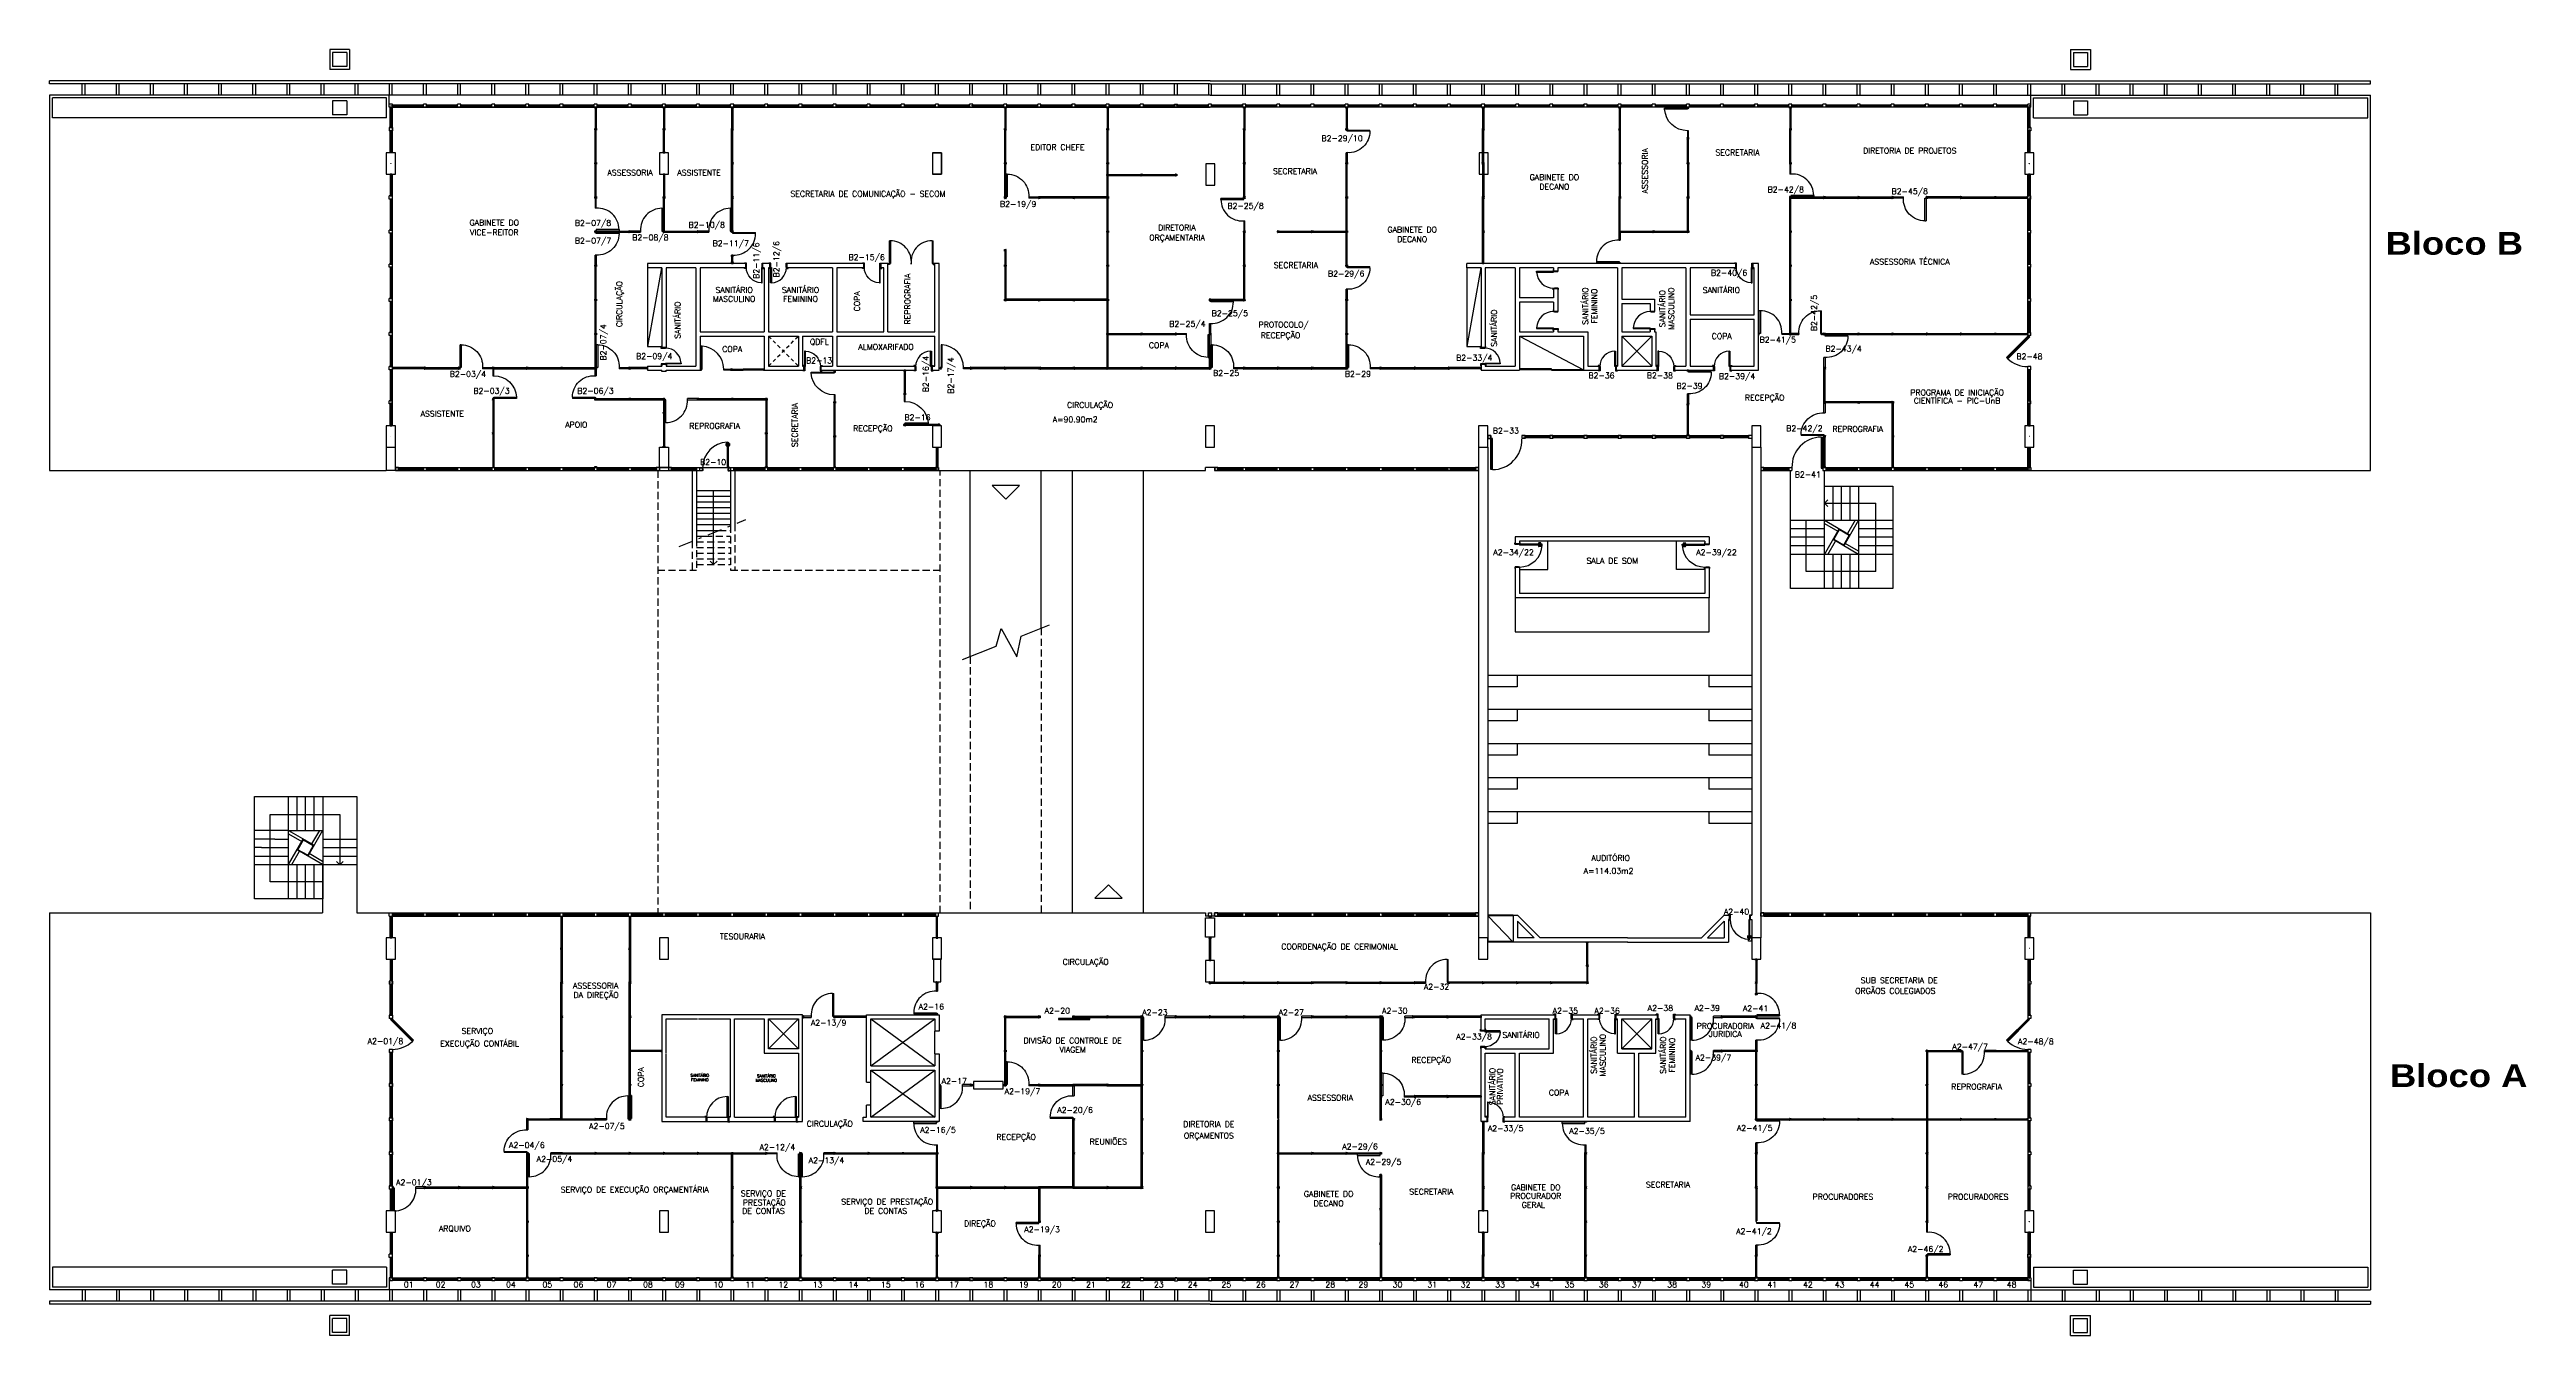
# Model space of a CAD drawing. Extents: x 720.6 to 807.7, y 14 to 59.2.
import ezdxf
from ezdxf.enums import TextEntityAlignment as Align

# ---------------------------------------------------------------- set-up
doc = ezdxf.new("R2010")
doc.units = 0
doc.header["$MEASUREMENT"] = 0
doc.linetypes.add('DASHDOT', pattern=[1, 0.5, -0.25, 0, -0.25])
doc.linetypes.add('HIDDEN', pattern=[0.375, 0.25, -0.125])
doc.layers.get('0').update_dxf_attribs({"linetype": 'CONTINUOUS'})
for name, color, linetype in [('1', 1, 'CONTINUOUS'), ('ALVENARIA', 2, 'CONTINUOUS'), ('DIV', 2, 'CONTINUOUS'), ('ESQUADRIA', 1, 'CONTINUOUS'), ('N_Pilar', 1, 'CONTINUOUS'), ('PILAR', 2, 'CONTINUOUS'), ('PISO', 1, 'CONTINUOUS'), ('PORTA', 2, 'CONTINUOUS'), ('REBOCO', 2, 'CONTINUOUS'), ('TEXTO', 2, 'CONTINUOUS'), ('TEXTO-ENDEREÇO', 2, 'CONTINUOUS'), ('ÁREA', 2, 'CONTINUOUS')]:
    doc.layers.add(name, color=color, linetype=linetype)
doc.layers.get('0').off()
doc.layers.get('0').freeze()
doc.styles.add('ARIAL', font='')
doc.styles.add('UNB-100', font='simplex.shx', dxfattribs={"height": 0.2})
doc.styles.add('UNB-100-1', font='simplex.shx', dxfattribs={"height": 0.2})
doc.styles.get('ARIAL').set_extended_font_data('Arial Black')

# ---------------------------------------------------------------- blocks, each defined once
blk = doc.blocks.new('ESQ')
for p, q in [((0.055, 0.03), (1.145, 0.03)), ((0.055, 0.03), (0.055, -0.03)), ((1.145, 0.03), (1.145, -0.03)), ((0.055, -0.002), (1.145, -0.002)), ((0.055, -0.03), (1.145, -0.03))]:
    blk.add_line(p, q)
blk = doc.blocks.new('IMONT')
for p, q in [((0, 0.025), (0.02, 0.025)), ((0, 0.025), (0, -0.025)), ((0.02, 0.02), (0.005, 0.02)), ((0.005, 0.02), (0.005, -0.02)), ((0.02, 0.03), (0.02, 0.025)), ((0.02, 0.03), (0.03, 0.03)), ((0.02, -0.02), (0.02, 0.02)), ((0.025, 0.02), (0.025, -0.02)), ((0.025, 0.02), (0.03, 0.02)), ((0.03, 0.03), (0.03, 0.02)), ((0.02, -0.025), (0, -0.025)), ((0.005, -0.02), (0.02, -0.02)), ((0.02, -0.03), (0.02, -0.025)), ((0.03, -0.03), (0.02, -0.03)), ((0.025, -0.02), (0.03, -0.02)), ((0.03, -0.02), (0.03, -0.03))]:
    blk.add_line(p, q)
blk = doc.blocks.new('DIVI12')
for p, q in [((-0.004, 0), (0.004, 0)), ((0, 0.004), (0, -0.004)), ((0.025, 0.02), (0.025, -0.02)), ((0.025, 0.02), (1.175, 0.02)), ((1.175, 0.02), (1.175, -0.02)), ((1.204, 0), (1.196, 0)), ((1.2, 0.004), (1.2, -0.004)), ((0.025, -0.02), (1.175, -0.02))]:
    blk.add_line(p, q)
blk = doc.blocks.new('ESQPILAR')
for p, q in [((-0.004, 0), (0.004, 0)), ((0, 0.004), (0, -0.004)), ((0.375, 0.03), (1.145, 0.03)), ((0.375, -0.03), (0.375, 0.03)), ((0.375, 0.01), (1.145, 0.01)), ((1.145, 0.03), (1.145, -0.03)), ((1.204, 0), (1.196, 0)), ((1.2, 0.004), (1.2, -0.004)), ((0.375, -0.01), (1.145, -0.01)), ((0.375, -0.03), (1.145, -0.03))]:
    blk.add_line(p, q)
blk = doc.blocks.new('PDDIV12')
for p, q in [((-1.2, 0), (-1.21, 0)), ((-1.2, 0.01), (-1.2, -0.01)), ((-1.19, 0), (-1.2, 0)), ((-1.175, 0.02), (-1.175, -0.02)), ((-0.825, 0.02), (-1.175, 0.02)), ((-0.825, 0.02), (-0.825, -0.02)), ((-0.07, 0.82), (-0.07, 0.02)), ((-0.07, 0.82), (-0.03, 0.82)), ((-0.07, 0.02), (-0.03, 0.02)), ((-0.03, 0.02), (-0.03, 0.82)), ((-0.01, 0), (0.01, 0)), ((0, -0.01), (0, 0.01)), ((-1.175, -0.02), (-0.825, -0.02))]:
    blk.add_line(p, q)
blk.add_arc((-0.071, 0.065), 0.755, 89.89813, 183.4171)
blk = doc.blocks.new('ESQMT')
for p, q in [((-0.055, 0.055), (-0.055, -0.055)), ((0.055, 0.055), (-0.055, 0.055)), ((0.055, 0.055), (0.055, -0.055)), ((0.055, -0.055), (-0.055, -0.055))]:
    blk.add_line(p, q)
blk = doc.blocks.new('MONT')
for p, q in [((-0.03, 0.03), (-0.03, 0.02)), ((-0.02, 0.03), (-0.03, 0.03)), ((-0.03, 0.02), (-0.025, 0.02)), ((-0.025, -0.02), (-0.025, 0.02)), ((-0.02, 0.025), (-0.02, 0.03)), ((-0.02, 0.025), (0.02, 0.025)), ((0.02, 0.02), (-0.02, 0.02)), ((-0.02, 0.02), (-0.02, -0.02)), ((-0.004, 0), (0.004, 0)), ((0, 0.004), (0, -0.004)), ((0.02, 0.03), (0.02, 0.025)), ((0.02, 0.03), (0.03, 0.03)), ((0.02, -0.02), (0.02, 0.02)), ((0.025, 0.02), (0.025, -0.02)), ((0.025, 0.02), (0.03, 0.02)), ((0.03, 0.03), (0.03, 0.02)), ((-0.025, -0.02), (-0.03, -0.02)), ((-0.03, -0.02), (-0.03, -0.03)), ((-0.03, -0.03), (-0.02, -0.03)), ((-0.02, -0.02), (0.02, -0.02)), ((0.02, -0.025), (-0.02, -0.025)), ((-0.02, -0.03), (-0.02, -0.025)), ((0.02, -0.03), (0.02, -0.025)), ((0.03, -0.03), (0.02, -0.03)), ((0.025, -0.02), (0.03, -0.02)), ((0.03, -0.02), (0.03, -0.03))]:
    blk.add_line(p, q)
blk = doc.blocks.new('DIVPSP')
at = {"linetype": 'Continuous'}
for p, q in [((-0.02, 0.741), (-0.02, 0.025)), ((-0.02, 0.025), (0.02, 0.025)), ((0.02, 0.741), (0.02, 0.025))]:
    blk.add_line(p, q, dxfattribs=at)
at = {"linetype": 'Continuous', "rotation": 270}
blk.add_blockref('IMONT', (0, 0.771), dxfattribs=at)
blk = doc.blocks.new('PEDIV12')
at = {"linetype": 'Continuous', "xscale": -1}
blk.add_blockref('PDDIV12', (0, 0), dxfattribs=at)
blk = doc.blocks.new('DIVPILAB')
for p, q in [((-0.004, 0), (0.004, 0)), ((0, 0.004), (0, -0.004)), ((-0.02, -0.025), (0.02, -0.025)), ((-0.02, -0.8), (-0.02, -0.025)), ((-0.02, -0.8), (-0.02, -0.795)), ((-0.02, -0.8), (0.02, -0.8)), ((0.02, -0.8), (0.02, -0.025)), ((0.02, -0.8), (0.02, -0.795))]:
    blk.add_line(p, q)
at = {"linetype": 'Continuous', "rotation": 90}
blk.add_blockref('IMONT', (0, -0.825), dxfattribs=at)
blk = doc.blocks.new('PADIR')
for p, q in [((-0.025, 0.02), (-0.3, 0.02)), ((-0.3, -0.02), (-0.3, 0.02)), ((-0.025, -0.02), (-0.025, 0.02)), ((-0.01, 0), (0, 0)), ((0, -0.01), (0, 0.01)), ((0, 0), (0.01, 0)), ((-1.055, -0.02), (-1.095, -0.02)), ((-1.095, -0.02), (-1.095, -0.82)), ((-1.055, -0.82), (-1.095, -0.82)), ((-1.055, -0.82), (-1.055, -0.02)), ((-0.3, -0.02), (-0.025, -0.02))]:
    blk.add_line(p, q)
blk.add_arc((-1.054, -0.065), 0.755, 269.89813, 3.4171)
at = {"linetype": 'Continuous'}
blk.add_blockref('IMONT', (-1.125, 0), dxfattribs=at)
blk = doc.blocks.new('PAESQ')
for p, q in [((-1.055, 0.82), (-1.095, 0.82)), ((-1.095, 0.02), (-1.095, 0.82)), ((-1.055, 0.02), (-1.095, 0.02)), ((-1.055, 0.82), (-1.055, 0.02)), ((-0.3, 0.02), (-0.025, 0.02)), ((-0.3, 0.02), (-0.3, -0.02)), ((-0.025, 0.02), (-0.025, -0.02)), ((-0.01, 0), (0, 0)), ((0, 0.01), (0, -0.01)), ((0, 0), (0.01, 0)), ((-0.025, -0.02), (-0.3, -0.02))]:
    blk.add_line(p, q)
blk.add_arc((-1.054, 0.065), 0.755, 356.5829, 90.10187)
at = {"linetype": 'Continuous', "xscale": -1, "rotation": 180}
blk.add_blockref('IMONT', (-1.125, 0), dxfattribs=at)
blk = doc.blocks.new('DIVALV')
for p, q in [((-1.129, 0), (-1.121, 0)), ((-1.125, 0.004), (-1.125, -0.004)), ((-1.1, 0.02), (-1.01, 0.02)), ((-1.1, 0.02), (-1.1, -0.02)), ((-1.1, 0.02), (-1.095, 0.02)), ((-1.015, 0.02), (-0.025, 0.02)), ((-0.025, 0.02), (-0.025, -0.02)), ((0.004, 0), (-0.004, 0)), ((0, 0.004), (0, -0.004)), ((-1.1, -0.02), (-1.01, -0.02)), ((-1.1, -0.02), (-1.095, -0.02)), ((-1.015, -0.02), (-0.025, -0.02))]:
    blk.add_line(p, q)
at = {"linetype": 'Continuous'}
blk.add_blockref('IMONT', (-1.125, 0), dxfattribs=at)
blk = doc.blocks.new('PRTD6')
for p, q in [((-0.02, 0.57), (-0.02, 0.64)), ((0, 0.64), (-0.02, 0.64)), ((0.129, 0.57), (-0.02, 0.57)), ((-0.02, 0.03), (-0.02, -0.04)), ((0.129, 0.03), (-0.02, 0.03)), ((0.15, 0.6), (0, 0.6)), ((0.15, 0.6), (0, 0.6)), ((0.15, 0.6), (0, 0.6)), ((0.15, 0), (0, 0)), ((0.15, 0), (0, 0)), ((0.17, 0.58), (0.129, 0.58)), ((0.129, 0.57), (0.129, 0.58)), ((0.129, 0.03), (0.129, 0.02)), ((0.17, 0.02), (0.129, 0.02)), ((0.133, 0.053), (0.675, 0.053)), ((0.133, 0.023), (0.133, 0.053)), ((0.675, 0.023), (0.133, 0.023)), ((0.17, 0.64), (0.15, 0.64)), ((0.17, 0.58), (0.17, 0.64)), ((0.17, 0.02), (0.17, -0.04)), ((0, -0.04), (-0.02, -0.04)), ((0.17, -0.04), (0.15, -0.04))]:
    blk.add_line(p, q)
at = {"linetype": 'Continuous'}
blk.add_line((0.675, 0.053), (0.675, 0.023), dxfattribs=at)
blk.add_arc((0.133, 0.038), 0.542, 1.58576, 90.43809, dxfattribs=at)
blk = doc.blocks.new('ESQDIV')
for p, q in [((-1.149, 0), (-1.141, 0)), ((-1.145, -0.004), (-1.145, 0.004)), ((-0.025, 0.02), (-1.12, 0.02)), ((-1.12, -0.02), (-1.12, 0.02)), ((-0.025, -0.02), (-0.025, 0.02)), ((0.004, 0), (-0.004, 0)), ((0, -0.004), (0, 0.004)), ((-0.025, -0.02), (-1.12, -0.02))]:
    blk.add_line(p, q)
at = {"linetype": 'Continuous'}
blk.add_blockref('IMONT', (-1.145, 0), dxfattribs=at)
blk = doc.blocks.new('PEESQ')
at = {"linetype": 'Continuous'}
for p, q in [((-0.02, 1.12), (0.02, 1.12)), ((-0.02, 0.88), (-0.02, 1.12)), ((0.02, 0.88), (-0.02, 0.88)), ((0.02, 1.12), (0.02, 0.88)), ((-0.82, 0.125), (-0.82, 0.085)), ((-0.02, 0.125), (-0.82, 0.125)), ((-0.82, 0.085), (-0.02, 0.085)), ((-0.02, 0.085), (-0.02, 0.125)), ((-0.01, 0.055), (0.01, 0.055)), ((0, 0.045), (0, 0.065))]:
    blk.add_line(p, q, dxfattribs=at)
blk.add_arc((-0.021, 0.08), 0.8, 89.90929, 176.77548, dxfattribs=at)
at = {"linetype": 'Continuous', "rotation": 90}
blk.add_blockref('IMONT', (0, 0.055), dxfattribs=at)
blk = doc.blocks.new('DIVPIF')
for p, q in [((0.004, 0), (-0.004, 0)), ((0, 0.004), (0, -0.004)), ((-0.02, -1.065), (-0.02, -0.025)), ((0.02, -0.025), (-0.02, -0.025)), ((0.02, -0.025), (-0.02, -0.025)), ((0.02, -1.065), (0.02, -0.025)), ((0.02, -1.065), (-0.02, -1.065)), ((0.004, -1.09), (-0.004, -1.09)), ((0, -1.094), (0, -1.086))]:
    blk.add_line(p, q)
at = {"linetype": 'Continuous', "xscale": -1, "rotation": 270}
blk.add_blockref('IMONT', (0, -1.09), dxfattribs=at)
blk = doc.blocks.new('PDESQ')
at = {"linetype": 'Continuous', "xscale": -1}
blk.add_blockref('PEESQ', (0, 0), dxfattribs=at)
blk = doc.blocks.new('porta-80')
for p, q in [((-0.02, 0.77), (-0.02, 0.84)), ((0, 0.84), (-0.02, 0.84)), ((0.129, 0.77), (-0.02, 0.77)), ((-0.02, 0.03), (-0.02, -0.04)), ((0.129, 0.03), (-0.02, 0.03)), ((0.15, 0.8), (0, 0.8)), ((0.15, 0.8), (0, 0.8)), ((0.15, 0.8), (0, 0.8)), ((0.15, 0), (0, 0)), ((0.15, 0), (0, 0)), ((0.17, 0.78), (0.129, 0.78)), ((0.129, 0.77), (0.129, 0.78)), ((0.129, 0.03), (0.129, 0.02)), ((0.17, 0.02), (0.129, 0.02)), ((0.17, 0.84), (0.15, 0.84)), ((0.163, 0.053), (0.875, 0.053)), ((0.163, 0.023), (0.163, 0.053)), ((0.875, 0.023), (0.163, 0.023)), ((0.17, 0.78), (0.17, 0.84)), ((0.17, 0.02), (0.17, -0.04)), ((0, -0.04), (-0.02, -0.04)), ((0.17, -0.04), (0.15, -0.04))]:
    blk.add_line(p, q)
at = {"linetype": 'Continuous'}
blk.add_line((0.875, 0.053), (0.875, 0.023), dxfattribs=at)
blk.add_arc((0.133, 0.038), 0.742, 1.58576, 90.43809, dxfattribs=at)

msp = doc.modelspace()

# ---------------------------------------------------------------- linework, layer by layer
at = {"layer": '1', "linetype": 'Continuous'}
for p, q in [((741.651, 51.675), (741.651, 48.764)), ((741.658, 48.764), (742.151, 51.525)), ((770.451, 51.525), (770.451, 48.764)), ((770.458, 48.764), (770.951, 51.525)), ((741.651, 48.764), (742.151, 48.764)), ((770.451, 48.764), (770.951, 48.764)), ((772.301, 49.125), (774.551, 47.945)), ((775.901, 49.125), (776.951, 48.075)), ((775.901, 48.075), (776.951, 49.125)), ((732.786, 44.4), (732.466, 44.4)), ((742.065, 44.4), (742.386, 44.4)), ((752.986, 44.4), (759.086, 44.4)), ((756.586, 28.85), (759.086, 28.85)), ((767.456, 28.83), (770.094, 28.83)), ((771.186, 28.755), (772.084, 27.825)), ((749.501, 25.125), (751.751, 23.475)), ((749.501, 23.475), (751.751, 25.125)), ((751.751, 23.9), (751.751, 24.7)), ((775.901, 25.125), (776.951, 24.075)), ((775.901, 24.075), (776.951, 25.125)), ((749.501, 23.325), (751.751, 21.675)), ((749.501, 21.675), (751.751, 23.325)), ((749.501, 22.1), (749.501, 22.9))]:
    msp.add_line(p, q, dxfattribs=at)
at = {"layer": '1', "linetype": 'HIDDEN', "ltscale": 0.5}
for p, q in [((745.901, 49.125), (746.951, 48.075)), ((745.901, 48.075), (746.951, 49.125))]:
    msp.add_line(p, q, dxfattribs=at)
at = {"layer": '1'}
for p, q in [((745.901, 24.075), (746.951, 25.125)), ((745.901, 25.125), (746.951, 24.075))]:
    msp.add_line(p, q, dxfattribs=at)
for points in [[(753.765, 43.877), (754.244, 43.398), (754.722, 43.877)], [(758.329, 29.365), (757.85, 29.844), (757.371, 29.365)]]:
    msp.add_lwpolyline(points, close=True, dxfattribs=at)
at = {"layer": 'ALVENARIA', "color": 6, "linetype": 'Continuous'}
for p, q in [((751.666, 55.575), (751.666, 54.825)), ((745.103, 51.675), (745.103, 51.525)), ((749.255, 51.525), (749.255, 51.675)), ((749.851, 51.525), (749.851, 51.675)), ((749.851, 51.675), (749.851, 51.525)), ((747.101, 49.125), (747.101, 48.075)), ((747.101, 49.125), (748.151, 49.125)), ((747.101, 48.075), (747.146, 48.075)), ((747.146, 47.925), (747.146, 48.075)), ((747.746, 48.075), (748.151, 48.075)), ((747.746, 48.075), (747.746, 47.925)), ((747.746, 48.075), (747.746, 48.075)), ((747.746, 48.075), (747.746, 48.075)), ((747.746, 47.925), (748.301, 47.925))]:
    msp.add_line(p, q, dxfattribs=at)
at = {"layer": 'ALVENARIA', "linetype": 'Continuous'}
for p, q in [((751.666, 55.575), (751.666, 54.825)), ((742.151, 51.675), (741.651, 51.675)), ((742.151, 51.525), (741.651, 51.525)), ((745.103, 51.675), (742.151, 51.675)), ((742.151, 51.525), (742.151, 48.724)), ((742.301, 51.525), (742.301, 48.724)), ((743.351, 51.525), (742.301, 51.525)), ((743.351, 51.525), (743.351, 48.075)), ((743.501, 51.525), (743.501, 49.275)), ((745.103, 51.525), (743.501, 51.525)), ((745.103, 51.675), (745.103, 51.525)), ((745.949, 51.675), (745.703, 51.675)), ((745.703, 51.525), (745.703, 51.675)), ((745.751, 51.525), (745.703, 51.525)), ((745.751, 51.525), (745.751, 49.275)), ((745.901, 51.525), (745.901, 49.275)), ((745.949, 51.525), (745.901, 51.525)), ((745.949, 51.525), (745.949, 51.675)), ((749.255, 51.675), (746.549, 51.675)), ((746.549, 51.675), (746.549, 51.525)), ((748.151, 51.525), (746.549, 51.525)), ((748.151, 51.525), (748.151, 49.275)), ((748.151, 51.525), (748.151, 49.275)), ((748.301, 51.525), (748.301, 49.275)), ((748.301, 51.525), (748.301, 49.275)), ((749.255, 51.525), (748.301, 51.525)), ((748.702, 51.525), (748.301, 51.525)), ((749.255, 51.525), (749.255, 51.675)), ((750.101, 51.675), (749.851, 51.675)), ((749.851, 51.675), (749.851, 51.525)), ((749.951, 51.525), (749.851, 51.525)), ((749.951, 49.275), (749.951, 51.525)), ((750.101, 49.275), (750.101, 51.675)), ((751.751, 49.275), (751.751, 51.675)), ((751.901, 51.675), (751.751, 51.675)), ((751.901, 47.925), (751.901, 51.675)), ((751.901, 47.925), (751.901, 51.675)), ((770.451, 51.525), (770.451, 51.675)), ((770.951, 51.675), (770.451, 51.675)), ((770.951, 51.525), (770.451, 51.525)), ((771.749, 51.675), (770.951, 51.675)), ((770.951, 51.525), (770.951, 48.724)), ((771.101, 51.525), (771.101, 48.724)), ((771.749, 51.525), (771.101, 51.525)), ((779.906, 51.675), (771.749, 51.675)), ((772.151, 51.525), (771.749, 51.525)), ((772.151, 51.525), (772.151, 48.075)), ((773.501, 51.525), (772.301, 51.525)), ((772.301, 51.525), (772.301, 50.475)), ((773.501, 51.525), (773.501, 51.425)), ((773.501, 51.425), (773.651, 51.425)), ((773.651, 51.525), (773.651, 51.425)), ((775.751, 51.525), (773.651, 51.525)), ((775.751, 51.525), (775.751, 48.075)), ((775.901, 51.525), (775.901, 50.425)), ((778.151, 51.525), (775.901, 51.525)), ((778.151, 51.525), (778.151, 48.075)), ((778.301, 51.525), (778.301, 49.875)), ((779.906, 51.525), (778.301, 51.525)), ((779.906, 51.525), (779.906, 51.675)), ((780.506, 51.675), (780.506, 51.525)), ((780.701, 51.675), (780.506, 51.675)), ((780.551, 51.525), (780.506, 51.525)), ((780.551, 49.875), (780.551, 51.525)), ((780.701, 47.925), (780.701, 51.675)), ((773.501, 50.795), (773.501, 50.475)), ((773.501, 50.795), (773.651, 50.795)), ((773.651, 50.795), (773.651, 50.005)), ((773.501, 50.475), (772.301, 50.475)), ((772.301, 50.325), (772.301, 49.275)), ((773.501, 50.325), (772.301, 50.325)), ((773.501, 50.325), (773.501, 50.005)), ((773.501, 50.005), (773.651, 50.005)), ((775.901, 50.425), (777.051, 50.425)), ((775.901, 50.275), (775.901, 49.275)), ((775.901, 50.275), (776.901, 50.275)), ((776.901, 50.275), (776.901, 50.005)), ((776.901, 50.005), (777.051, 50.005)), ((777.051, 50.425), (777.051, 50.005)), ((778.301, 49.875), (780.551, 49.875)), ((778.301, 49.725), (780.551, 49.725)), ((778.301, 49.725), (778.301, 48.075)), ((780.551, 48.075), (780.551, 49.725)), ((743.501, 49.275), (745.751, 49.275)), ((743.501, 49.125), (743.501, 47.925)), ((743.501, 49.125), (745.751, 49.125)), ((745.751, 49.125), (745.751, 47.925)), ((745.901, 49.275), (748.151, 49.275)), ((745.901, 49.125), (745.901, 48.075)), ((745.901, 49.125), (746.951, 49.125)), ((746.951, 49.125), (746.951, 48.075)), ((747.101, 49.125), (747.101, 48.075)), ((747.101, 49.125), (748.151, 49.125)), ((748.151, 49.125), (748.151, 48.075)), ((748.151, 49.125), (748.151, 48.075)), ((748.301, 49.275), (749.951, 49.275)), ((748.301, 49.125), (751.751, 49.125)), ((748.301, 49.125), (748.301, 48.075)), ((748.301, 49.125), (748.301, 48.075)), ((750.101, 49.275), (751.751, 49.275)), ((751.751, 48.075), (751.751, 49.125)), ((751.751, 48.075), (751.751, 49.125)), ((772.301, 49.275), (773.501, 49.275)), ((772.301, 49.125), (772.301, 47.925)), ((772.301, 49.125), (774.551, 49.125)), ((773.501, 49.375), (773.651, 49.375)), ((773.501, 49.375), (773.501, 49.275)), ((773.651, 49.375), (773.651, 49.275)), ((773.651, 49.275), (774.701, 49.275)), ((774.551, 49.125), (774.551, 47.925)), ((774.701, 49.275), (774.701, 48.075)), ((775.901, 49.275), (776.901, 49.275)), ((775.901, 49.125), (775.901, 48.075)), ((775.901, 49.125), (776.951, 49.125)), ((776.901, 49.375), (777.051, 49.375)), ((776.901, 49.375), (776.901, 49.275)), ((776.951, 49.125), (776.951, 48.075)), ((777.051, 49.375), (777.051, 49.275)), ((777.051, 49.275), (777.101, 49.275)), ((777.101, 49.275), (777.101, 48.075)), ((741.651, 48.075), (741.651, 47.925)), ((741.651, 48.075), (742.151, 48.075)), ((741.651, 47.925), (742.151, 47.925)), ((742.151, 48.124), (742.151, 48.075)), ((742.151, 47.878), (742.151, 47.925)), ((742.301, 48.124), (742.301, 48.075)), ((742.301, 48.075), (743.351, 48.075)), ((742.301, 47.878), (742.301, 47.925)), ((742.301, 47.925), (743.501, 47.925)), ((745.751, 47.925), (747.146, 47.925)), ((745.751, 47.925), (747.146, 47.925)), ((745.901, 48.075), (746.951, 48.075)), ((747.101, 48.075), (747.146, 48.075)), ((747.146, 47.925), (747.146, 48.075)), ((747.746, 48.075), (748.151, 48.075)), ((747.746, 48.075), (747.746, 47.925)), ((747.746, 47.925), (748.301, 47.925)), ((748.301, 48.075), (750.825, 48.075)), ((748.301, 48.075), (751.055, 48.075)), ((748.301, 47.925), (750.825, 47.925)), ((748.301, 47.925), (751.055, 47.925)), ((751.055, 48.075), (751.055, 47.925)), ((751.055, 48.075), (751.055, 47.925)), ((751.651, 47.925), (751.651, 48.075)), ((751.651, 48.075), (751.751, 48.075)), ((751.651, 48.075), (751.751, 48.075)), ((751.651, 47.925), (751.651, 48.075)), ((751.651, 47.925), (751.651, 48.075)), ((751.651, 47.925), (751.751, 47.925)), ((751.651, 47.925), (751.751, 47.925)), ((751.651, 47.925), (751.751, 47.925)), ((751.751, 47.925), (751.901, 47.925)), ((751.751, 47.925), (751.901, 47.925)), ((751.751, 47.925), (751.901, 47.925)), ((770.951, 48.124), (770.951, 47.925)), ((771.101, 48.124), (770.951, 48.124)), ((770.951, 47.925), (772.301, 47.925)), ((771.101, 48.124), (771.101, 48.075)), ((771.101, 48.075), (772.151, 48.075)), ((774.551, 47.925), (775.106, 47.925)), ((774.701, 48.075), (775.106, 48.075)), ((775.106, 47.925), (775.106, 48.075)), ((775.706, 48.075), (775.751, 48.075)), ((775.706, 48.075), (775.706, 47.925)), ((775.706, 47.925), (777.147, 47.925)), ((775.901, 48.075), (776.951, 48.075)), ((777.101, 48.075), (777.147, 48.075)), ((777.147, 47.925), (777.147, 48.075)), ((777.747, 48.075), (778.151, 48.075)), ((777.747, 48.075), (777.747, 47.925)), ((777.747, 47.925), (779.126, 47.925)), ((778.301, 48.075), (779.126, 48.075)), ((779.126, 47.925), (779.126, 48.075)), ((779.726, 48.075), (780.551, 48.075)), ((779.726, 48.075), (779.726, 47.925)), ((779.726, 47.925), (780.701, 47.925)), ((742.301, 47.878), (742.151, 47.878)), ((770.866, 45.225), (770.866, 27.824)), ((771.186, 45.225), (771.186, 27.825)), ((780.466, 45.225), (780.466, 28.775)), ((780.786, 45.225), (780.786, 27.975)), ((743.221, 44.4), (743.221, 41.918)), ((743.371, 44.4), (743.371, 41.978)), ((744.571, 44.4), (744.571, 42.463)), ((744.721, 44.4), (744.721, 42.524)), ((772.151, 42.075), (772.151, 41.825)), ((778.968, 42.075), (772.151, 42.075)), ((772.301, 41.825), (772.151, 41.825)), ((772.301, 41.925), (772.301, 41.825)), ((778.818, 41.925), (772.301, 41.925)), ((778.818, 41.925), (778.818, 41.825)), ((778.818, 41.825), (778.968, 41.825)), ((778.968, 42.075), (778.968, 41.825)), ((772.151, 40.995), (772.151, 39.928)), ((772.301, 40.995), (772.151, 40.995)), ((772.301, 40.995), (772.301, 40.078)), ((778.818, 40.995), (778.818, 40.078)), ((778.818, 40.995), (778.968, 40.995)), ((778.968, 40.995), (778.968, 39.928)), ((778.818, 40.078), (772.301, 40.078)), ((778.968, 39.928), (772.151, 39.928)), ((772.084, 28.775), (772.234, 28.775)), ((772.084, 28.775), (772.084, 27.825)), ((772.234, 28.775), (773.034, 27.975)), ((779.496, 28.775), (778.696, 27.975)), ((779.496, 28.775), (779.691, 28.775)), ((779.691, 28.625), (779.691, 28.775)), ((780.421, 28.775), (780.466, 28.775)), ((780.421, 28.625), (780.421, 28.775)), ((772.234, 28.563), (772.822, 27.975)), ((772.234, 28.563), (772.234, 27.975)), ((772.822, 27.975), (772.234, 27.975)), ((776.104, 27.975), (773.034, 27.975)), ((776.104, 27.975), (778.696, 27.975)), ((779.496, 28.563), (778.908, 27.975)), ((778.908, 27.975), (779.496, 27.975)), ((779.496, 28.563), (779.496, 27.975)), ((779.691, 28.625), (779.646, 28.625)), ((779.646, 28.625), (779.646, 27.825)), ((780.421, 28.625), (780.466, 28.625)), ((780.466, 28.625), (780.466, 27.975)), ((776.108, 27.825), (772.084, 27.825)), ((776.099, 27.825), (779.646, 27.825)), ((749.351, 22.9), (749.351, 25.275)), ((749.351, 25.275), (751.901, 25.275)), ((751.901, 25.275), (751.901, 24.7)), ((770.951, 25.275), (773.551, 25.275)), ((770.951, 24.725), (770.951, 25.275)), ((773.301, 25.275), (773.551, 25.275)), ((773.551, 25.125), (773.551, 25.275)), ((774.151, 25.275), (775.101, 25.275)), ((774.151, 25.275), (774.151, 25.125)), ((775.101, 25.275), (775.101, 25.125)), ((775.701, 25.125), (775.701, 25.275)), ((775.701, 25.275), (777.151, 25.275)), ((777.151, 25.125), (777.151, 25.275)), ((777.751, 25.275), (778.301, 25.275)), ((777.751, 25.275), (777.751, 25.125)), ((778.301, 21.525), (778.301, 25.275)), ((749.501, 23.475), (749.501, 25.125)), ((749.501, 25.125), (751.751, 25.125)), ((751.751, 25.125), (751.751, 24.7)), ((751.901, 24.7), (751.751, 24.7)), ((770.951, 24.725), (771.101, 24.725)), ((770.951, 24.725), (771.101, 24.725)), ((771.101, 25.125), (773.351, 25.125)), ((771.101, 24.725), (771.101, 25.125)), ((773.351, 24.075), (773.351, 25.125)), ((773.501, 25.125), (773.551, 25.125)), ((773.501, 23.925), (773.501, 25.125)), ((774.151, 25.125), (774.551, 25.125)), ((774.551, 21.675), (774.551, 25.125)), ((774.701, 21.675), (774.701, 25.125)), ((774.701, 25.125), (775.101, 25.125)), ((775.701, 25.125), (775.751, 25.125)), ((775.751, 23.925), (775.751, 25.125)), ((775.901, 24.075), (775.901, 25.125)), ((775.901, 25.125), (776.951, 25.125)), ((776.901, 25.125), (776.951, 25.125)), ((776.951, 24.075), (776.951, 25.125)), ((777.101, 25.125), (777.151, 25.125)), ((777.101, 23.925), (777.101, 25.125)), ((777.751, 25.125), (778.151, 25.125)), ((778.101, 25.125), (778.151, 25.125)), ((778.151, 21.675), (778.151, 25.125)), ((751.751, 23.9), (751.751, 23.475)), ((751.751, 23.9), (751.901, 23.9)), ((751.901, 23.9), (751.901, 21.525)), ((770.951, 22.325), (770.951, 24.125)), ((771.101, 24.125), (770.951, 24.125)), ((771.101, 24.125), (770.951, 24.125)), ((771.101, 24.075), (771.101, 24.125)), ((771.101, 24.075), (773.351, 24.075)), ((771.101, 23.925), (772.151, 23.925)), ((771.101, 21.725), (771.101, 23.925)), ((772.151, 21.675), (772.151, 23.925)), ((772.301, 21.675), (772.301, 23.925)), ((772.301, 23.925), (773.501, 23.925)), ((775.751, 23.925), (776.351, 23.925)), ((775.901, 24.075), (776.951, 24.075)), ((776.951, 24.075), (775.901, 24.075)), ((776.351, 21.675), (776.351, 23.925)), ((776.501, 21.675), (776.501, 23.925)), ((776.501, 23.925), (777.101, 23.925)), ((749.351, 22.9), (749.501, 22.9)), ((749.501, 23.475), (751.751, 23.475)), ((749.501, 22.9), (749.501, 23.325)), ((749.501, 23.325), (751.751, 23.325)), ((751.751, 23.325), (751.751, 21.675)), ((749.501, 22.1), (749.351, 22.1)), ((749.351, 21.675), (749.351, 22.1)), ((749.501, 21.675), (749.501, 22.1)), ((770.951, 21.525), (770.951, 22.325)), ((749.226, 21.675), (749.351, 21.675)), ((749.226, 21.525), (749.226, 21.675)), ((751.901, 21.525), (749.226, 21.525)), ((751.751, 21.675), (749.501, 21.675)), ((771.151, 21.525), (770.951, 21.525)), ((771.101, 21.675), (771.101, 21.725)), ((771.151, 21.675), (771.101, 21.675)), ((771.151, 21.675), (771.151, 21.525)), ((771.151, 21.675), (771.151, 21.525)), ((772.151, 21.675), (771.751, 21.675)), ((771.751, 21.525), (771.751, 21.675)), ((771.751, 21.525), (771.751, 21.675)), ((778.301, 21.525), (771.751, 21.525)), ((774.551, 21.675), (772.301, 21.675)), ((776.351, 21.675), (774.701, 21.675)), ((778.151, 21.675), (776.501, 21.675))]:
    msp.add_line(p, q, dxfattribs=at)
msp.add_lwpolyline([(751.986, 54.825), (751.666, 54.825), (751.986, 54.825), (751.986, 55.575), (751.666, 55.575), (751.986, 55.575)], close=True, dxfattribs=at)
at = {"layer": 'DIV', "linetype": 'Continuous'}
for p, q in [((778.246, 56.056), (778.206, 56.056)), ((778.206, 55.225), (778.206, 56.056)), ((778.23, 56.081), (778.222, 56.081)), ((778.226, 56.085), (778.226, 56.077)), ((778.246, 55.225), (778.246, 56.056)), ((775.846, 55.225), (775.806, 55.225)), ((775.83, 55.2), (775.822, 55.2)), ((775.826, 55.196), (775.826, 55.204)), ((778.246, 55.225), (778.206, 55.225)), ((778.23, 55.2), (778.222, 55.2)), ((778.226, 55.196), (778.226, 55.204)), ((744.616, 52.8), (744.636, 52.8)), ((744.626, 52.79), (744.626, 52.81)), ((744.646, 52.77), (745.446, 52.77)), ((744.646, 52.73), (744.646, 52.77)), ((745.446, 52.73), (744.646, 52.73)), ((745.446, 52.73), (745.446, 52.77)), ((750.151, 51.675), (750.151, 52.475)), ((750.191, 52.475), (750.151, 52.475)), ((750.191, 52.475), (750.191, 51.675)), ((751.651, 52.475), (751.651, 51.675)), ((751.651, 52.475), (751.691, 52.475)), ((751.691, 51.675), (751.691, 52.475)), ((744.606, 51.916), (744.606, 51.735)), ((744.646, 51.735), (744.646, 51.916)), ((750.101, 51.675), (750.151, 51.675)), ((750.151, 51.645), (750.101, 51.645)), ((750.151, 51.675), (750.191, 51.675)), ((750.151, 51.675), (750.191, 51.675)), ((750.151, 51.675), (750.151, 51.645)), ((751.651, 51.675), (751.691, 51.675)), ((751.651, 51.675), (751.691, 51.675)), ((751.751, 51.675), (751.691, 51.675)), ((751.691, 51.675), (751.691, 51.645)), ((751.691, 51.645), (751.751, 51.645)), ((755.401, 50.42), (755.401, 50.38)), ((755.416, 50.4), (755.426, 50.4)), ((755.426, 50.41), (755.426, 50.39)), ((755.426, 50.4), (755.436, 50.4)), ((761.446, 50.37), (762.246, 50.37)), ((761.446, 50.33), (761.446, 50.37)), ((762.246, 50.33), (761.446, 50.33)), ((762.246, 50.33), (762.246, 50.37)), ((761.406, 49.23), (761.406, 49.571)), ((761.406, 49.571), (761.446, 49.571)), ((761.406, 48.03), (761.406, 49.17)), ((761.446, 49.23), (761.446, 49.571)), ((761.446, 49.17), (761.446, 48.03)), ((741.626, 47.98), (741.626, 48.02)), ((744.616, 47.97), (745.005, 47.97)), ((744.621, 47.93), (745.005, 47.93)), ((750.671, 47.9), (750.671, 47.12)), ((750.711, 47.9), (750.671, 47.9)), ((750.695, 47.925), (750.687, 47.925)), ((750.691, 47.929), (750.691, 47.921)), ((750.711, 47.9), (750.711, 47.12)), ((753.001, 48.02), (753.001, 47.98)), ((753.001, 48.02), (753.001, 47.98)), ((753.016, 48), (753.026, 48)), ((753.016, 48), (753.026, 48)), ((753.026, 48.01), (753.026, 47.99)), ((753.026, 48.01), (753.026, 47.99)), ((753.026, 48), (753.036, 48)), ((753.026, 48), (753.036, 48)), ((750.711, 47.12), (750.671, 47.12)), ((750.695, 47.095), (750.687, 47.095)), ((750.691, 47.091), (750.691, 47.099)), ((741.001, 46.89), (741.001, 46.93)), ((742.206, 46.88), (742.206, 46.455)), ((742.246, 46.455), (742.246, 46.88)), ((743.569, 44.5), (743.569, 44.4)), ((744.499, 44.5), (744.499, 44.4)), ((751.806, 28.74), (751.846, 28.74)), ((761.406, 28.74), (761.446, 28.74)), ((772.084, 28.775), (771.186, 28.775)), ((772.084, 28.755), (771.186, 28.755)), ((751.698, 27.225), (751.698, 26.43)), ((751.954, 27.225), (751.698, 27.225)), ((751.954, 26.43), (751.954, 27.225)), ((772.084, 27.845), (771.186, 27.845)), ((772.084, 27.825), (771.186, 27.825)), ((751.698, 26.43), (751.954, 26.43)), ((748.156, 26.02), (748.156, 25.22)), ((748.156, 26.02), (748.196, 26.02)), ((748.196, 25.22), (748.196, 26.02)), ((747.101, 25.21), (747.101, 25.19)), ((747.111, 25.2), (747.101, 25.2)), ((747.126, 25.22), (747.126, 25.18)), ((747.401, 25.22), (747.126, 25.22)), ((747.126, 25.18), (747.401, 25.18)), ((747.401, 25.22), (747.401, 25.18)), ((748.156, 25.22), (748.196, 25.22)), ((748.216, 25.2), (748.236, 25.2)), ((748.226, 25.19), (748.226, 25.21)), ((753.056, 22.82), (753.104, 22.82)), ((753.104, 22.78), (753.056, 22.78)), ((754.148, 22.923), (753.104, 22.923)), ((753.104, 22.923), (753.104, 22.667)), ((753.104, 22.667), (754.148, 22.667)), ((754.148, 22.667), (754.148, 22.923)), ((754.148, 22.82), (754.196, 22.82)), ((754.196, 22.78), (754.148, 22.78)), ((737.406, 21.57), (737.406, 21.401)), ((737.446, 21.57), (737.446, 21.401)), ((751.806, 19.17), (751.806, 18.43)), ((751.846, 19.17), (751.846, 18.43)), ((757.856, 19.22), (758.996, 19.22)), ((757.856, 19.18), (758.996, 19.18)), ((751.806, 16.83), (751.806, 17.57)), ((751.846, 16.83), (751.846, 17.57))]:
    msp.add_line(p, q, dxfattribs=at)
at = {"layer": 'DIV'}
for p, q in [((762.601, 52.78), (762.601, 52.82)), ((762.616, 52.8), (762.626, 52.8)), ((762.626, 52.79), (762.626, 52.81)), ((762.626, 52.8), (762.636, 52.8)), ((789.022, 49.2), (789.03, 49.2)), ((789.026, 49.204), (789.026, 49.196)), ((789.046, 49.21), (789.046, 49.19)), ((789.051, 49.22), (789.051, 49.18)), ((789.051, 49.22), (789.051, 49.18)), ((789.051, 49.22), (790.146, 49.22)), ((789.051, 49.18), (790.146, 49.18)), ((790.146, 49.22), (790.146, 49.18)), ((790.175, 49.2), (790.167, 49.2)), ((790.171, 49.204), (790.171, 49.196)), ((741.022, 48), (741.03, 48)), ((741.026, 47.996), (741.026, 48.004)), ((741.626, 48.02), (741.051, 48.02)), ((741.051, 47.98), (741.051, 48.02)), ((741.626, 47.98), (741.051, 47.98)), ((741.626, 48.02), (741.621, 48.02)), ((741.626, 47.98), (741.621, 47.98)), ((741.626, 47.98), (741.626, 48.02)), ((778.245, 47.9), (778.205, 47.9)), ((778.229, 47.925), (778.221, 47.925)), ((778.225, 47.929), (778.225, 47.921)), ((743.481, 44.5), (743.569, 44.5)), ((744.499, 44.5), (744.571, 44.5)), ((743.481, 44.4), (743.569, 44.4)), ((744.499, 44.4), (744.571, 44.4)), ((751.806, 27.995), (751.806, 28.74)), ((751.846, 27.995), (751.846, 28.74)), ((761.406, 28.735), (761.406, 28.74)), ((761.446, 28.735), (761.446, 28.74)), ((738.606, 28.71), (738.606, 27.625)), ((738.606, 28.71), (738.606, 27.625)), ((738.646, 28.71), (738.646, 27.625)), ((738.646, 28.71), (738.646, 27.625)), ((741.006, 28.71), (741.006, 27.625)), ((741.046, 28.71), (741.046, 27.625)), ((751.806, 27.995), (751.806, 28)), ((751.806, 27.995), (751.846, 27.995)), ((751.846, 27.995), (751.846, 28)), ((761.406, 28.735), (761.446, 28.735)), ((761.406, 28.685), (761.446, 28.685)), ((761.406, 28), (761.406, 28.005)), ((761.406, 28), (761.446, 28)), ((761.406, 27.95), (761.446, 27.95)), ((761.406, 27.2), (761.406, 27.945)), ((761.416, 28.71), (761.436, 28.71)), ((761.416, 27.975), (761.436, 27.975)), ((761.422, 28.71), (761.43, 28.71)), ((761.422, 27.975), (761.43, 27.975)), ((761.426, 28.72), (761.426, 28.7)), ((761.426, 28.714), (761.426, 28.706)), ((761.426, 27.985), (761.426, 27.965)), ((761.426, 27.979), (761.426, 27.971)), ((761.446, 28), (761.446, 28.005)), ((761.446, 27.2), (761.446, 27.945)), ((738.646, 27.625), (738.606, 27.625)), ((738.646, 27.625), (738.606, 27.625)), ((741.046, 27.625), (741.006, 27.625)), ((761.406, 27.2), (761.406, 27.205)), ((761.406, 27.2), (761.446, 27.2)), ((761.446, 27.2), (761.446, 27.205)), ((774.666, 27.8), (774.706, 27.8)), ((774.666, 27.025), (774.666, 27.8)), ((774.666, 27.025), (774.666, 27.03)), ((774.666, 27.025), (774.706, 27.025)), ((774.682, 27.825), (774.69, 27.825)), ((774.686, 27.829), (774.686, 27.821)), ((774.706, 27.025), (774.706, 27.8)), ((774.706, 27.025), (774.706, 27.03)), ((751.806, 26.425), (751.806, 26.43)), ((751.806, 26.425), (751.846, 26.425)), ((751.846, 26.425), (751.846, 26.43)), ((761.406, 26.425), (761.406, 26.43)), ((761.406, 26.425), (761.446, 26.425)), ((761.446, 26.4), (761.406, 26.4)), ((761.406, 26.375), (761.446, 26.375)), ((761.416, 26.4), (761.436, 26.4)), ((761.422, 26.4), (761.43, 26.4)), ((761.426, 26.41), (761.426, 26.39)), ((761.426, 26.404), (761.426, 26.396)), ((761.446, 26.425), (761.446, 26.43)), ((771.006, 26.425), (771.006, 26.43)), ((771.006, 26.425), (771.046, 26.425)), ((771.046, 26.425), (771.046, 26.43)), ((772.206, 26.425), (772.206, 26.43)), ((772.206, 26.425), (772.246, 26.425)), ((772.246, 26.425), (772.246, 26.43)), ((773.406, 26.425), (773.406, 26.43)), ((773.406, 26.425), (773.446, 26.425)), ((773.446, 26.425), (773.446, 26.43)), ((774.661, 26.42), (773.456, 26.42)), ((774.661, 26.38), (773.456, 26.38)), ((774.661, 26.38), (774.661, 26.42)), ((774.666, 26.97), (774.666, 26.43)), ((774.69, 26.4), (774.682, 26.4)), ((774.686, 26.396), (774.686, 26.404)), ((774.706, 26.43), (774.706, 26.97)), ((780.616, 26.005), (780.636, 26.005)), ((780.626, 26.015), (780.626, 25.995)), ((741.022, 24), (741.03, 24)), ((741.022, 24), (741.03, 24)), ((741.026, 23.996), (741.026, 24.004)), ((741.026, 23.996), (741.026, 24.004)), ((741.051, 23.98), (741.051, 24.02)), ((742.041, 24.02), (741.051, 24.02)), ((741.051, 23.98), (741.051, 24.02)), ((742.041, 23.98), (741.051, 23.98)), ((742.126, 24.02), (742.036, 24.02)), ((742.126, 23.98), (742.036, 23.98)), ((742.126, 24.02), (742.121, 24.02)), ((742.126, 23.98), (742.121, 23.98)), ((742.126, 23.98), (742.126, 24.02)), ((742.155, 24), (742.147, 24)), ((742.151, 23.996), (742.151, 24.004)), ((745.751, 23.99), (745.751, 23.925)), ((755.406, 22.83), (755.396, 22.83)), ((755.396, 22.83), (755.396, 22.82)), ((755.396, 22.82), (755.401, 22.82)), ((755.396, 22.78), (755.396, 22.77)), ((755.401, 22.78), (755.396, 22.78)), ((755.396, 22.77), (755.406, 22.77)), ((755.401, 22.78), (755.401, 22.82)), ((755.406, 22.825), (755.406, 22.83)), ((755.406, 22.825), (755.446, 22.825)), ((755.406, 22.82), (755.406, 22.78)), ((755.446, 22.82), (755.406, 22.82)), ((755.406, 22.78), (755.446, 22.78)), ((755.406, 22.77), (755.406, 22.775)), ((755.446, 22.775), (755.406, 22.775)), ((755.422, 22.8), (755.43, 22.8)), ((755.426, 22.804), (755.426, 22.796)), ((755.446, 22.83), (755.456, 22.83)), ((755.446, 22.83), (755.446, 22.825)), ((755.446, 22.78), (755.446, 22.82)), ((755.446, 22.77), (755.446, 22.775)), ((755.456, 22.77), (755.446, 22.77)), ((755.451, 22.82), (755.456, 22.82)), ((755.451, 22.82), (755.451, 22.78)), ((755.451, 22.78), (755.456, 22.78)), ((755.456, 22.83), (755.456, 22.82)), ((755.456, 22.78), (755.456, 22.77)), ((756.596, 22.83), (756.596, 22.82)), ((756.606, 22.83), (756.596, 22.83)), ((756.596, 22.82), (756.601, 22.82)), ((756.601, 22.78), (756.596, 22.78)), ((756.596, 22.78), (756.596, 22.77)), ((756.596, 22.77), (756.606, 22.77)), ((756.601, 22.78), (756.601, 22.82)), ((756.606, 22.825), (756.606, 22.83)), ((756.606, 22.825), (756.646, 22.825)), ((756.646, 22.82), (756.606, 22.82)), ((756.606, 22.82), (756.606, 22.78)), ((756.606, 22.78), (756.646, 22.78)), ((756.646, 22.775), (756.606, 22.775)), ((756.606, 22.77), (756.606, 22.775)), ((756.622, 22.8), (756.63, 22.8)), ((756.626, 22.804), (756.626, 22.796)), ((756.646, 22.83), (756.646, 22.825)), ((756.646, 22.83), (756.656, 22.83)), ((756.646, 22.78), (756.646, 22.82)), ((756.646, 22.77), (756.646, 22.775)), ((756.656, 22.77), (756.646, 22.77)), ((756.651, 22.82), (756.651, 22.78)), ((756.651, 22.82), (756.656, 22.82)), ((756.651, 22.78), (756.656, 22.78)), ((756.656, 22.83), (756.656, 22.82)), ((756.656, 22.78), (756.656, 22.77)), ((757.806, 22.83), (757.796, 22.83)), ((757.796, 22.83), (757.796, 22.82)), ((757.801, 22.82), (757.796, 22.82)), ((757.801, 22.78), (757.796, 22.78)), ((757.796, 22.78), (757.796, 22.77)), ((757.796, 22.77), (757.806, 22.77)), ((757.801, 22.82), (757.801, 22.78)), ((757.806, 22.83), (757.806, 22.825)), ((757.846, 22.825), (757.806, 22.825)), ((757.806, 22.82), (757.846, 22.82)), ((757.806, 22.78), (757.806, 22.82)), ((757.846, 22.78), (757.806, 22.78)), ((757.806, 22.775), (757.846, 22.775)), ((757.806, 22.77), (757.806, 22.775)), ((757.83, 22.8), (757.822, 22.8)), ((757.826, 22.804), (757.826, 22.796)), ((757.846, 22.825), (757.846, 22.83)), ((757.846, 22.83), (757.856, 22.83)), ((757.846, 22.82), (757.846, 22.78)), ((757.846, 22.77), (757.846, 22.775)), ((757.856, 22.77), (757.846, 22.77)), ((757.856, 22.82), (757.851, 22.82)), ((757.851, 22.78), (757.851, 22.82)), ((757.851, 22.78), (757.856, 22.78)), ((757.856, 22.83), (757.856, 22.82)), ((757.856, 22.78), (757.856, 22.77)), ((741.09, 22.43), (741.05, 22.43)), ((741.05, 21.63), (741.05, 22.43)), ((741.09, 22.43), (741.05, 22.43)), ((741.05, 21.63), (741.05, 22.43)), ((741.09, 22.43), (741.09, 21.63)), ((741.09, 22.43), (741.09, 21.63)), ((738.601, 21.62), (738.212, 21.62)), ((738.601, 21.58), (738.212, 21.58)), ((741.026, 21.6), (741.016, 21.6)), ((741.026, 21.6), (741.016, 21.6)), ((741.02, 21.596), (741.02, 21.604)), ((741.02, 21.596), (741.02, 21.604)), ((741.026, 21.6), (741.024, 21.6)), ((741.026, 21.6), (741.024, 21.6)), ((741.026, 21.61), (741.026, 21.59)), ((741.026, 21.61), (741.026, 21.59)), ((741.036, 21.6), (741.026, 21.6)), ((741.036, 21.6), (741.026, 21.6)), ((741.045, 21.62), (741.05, 21.62)), ((741.045, 21.58), (741.045, 21.62)), ((741.045, 21.62), (741.05, 21.62)), ((741.045, 21.58), (741.045, 21.62)), ((741.045, 21.58), (741.05, 21.58)), ((741.045, 21.58), (741.05, 21.58)), ((741.09, 21.63), (741.05, 21.63)), ((741.09, 21.63), (741.05, 21.63)), ((741.051, 21.62), (741.051, 21.58)), ((741.051, 21.62), (741.051, 21.58)), ((763.796, 20.43), (763.796, 20.42)), ((763.806, 20.43), (763.796, 20.43)), ((763.796, 20.42), (763.801, 20.42)), ((763.801, 20.38), (763.796, 20.38)), ((763.796, 20.38), (763.796, 20.37)), ((763.796, 20.37), (763.806, 20.37)), ((763.801, 20.38), (763.801, 20.42)), ((763.806, 20.425), (763.806, 20.43)), ((763.806, 20.425), (763.846, 20.425)), ((763.846, 20.42), (763.806, 20.42)), ((763.806, 20.42), (763.806, 20.38)), ((763.806, 20.38), (763.846, 20.38)), ((763.846, 20.375), (763.806, 20.375)), ((763.806, 20.37), (763.806, 20.375)), ((763.822, 20.4), (763.83, 20.4)), ((763.826, 20.404), (763.826, 20.396)), ((763.846, 20.43), (763.846, 20.425)), ((763.846, 20.43), (763.856, 20.43)), ((763.846, 20.38), (763.846, 20.42)), ((763.846, 20.37), (763.846, 20.375)), ((763.856, 20.37), (763.846, 20.37)), ((763.851, 20.42), (763.851, 20.38)), ((763.851, 20.42), (763.856, 20.42)), ((763.851, 20.38), (763.856, 20.38)), ((763.856, 20.43), (763.856, 20.42)), ((763.856, 20.38), (763.856, 20.37)), ((764.996, 20.43), (764.996, 20.42)), ((765.006, 20.43), (764.996, 20.43)), ((765.006, 20.43), (764.996, 20.43)), ((764.996, 20.43), (764.996, 20.42)), ((764.996, 20.42), (765.001, 20.42)), ((764.996, 20.42), (765.001, 20.42)), ((765.001, 20.38), (764.996, 20.38)), ((764.996, 20.38), (764.996, 20.37)), ((764.996, 20.38), (764.996, 20.37)), ((765.001, 20.38), (764.996, 20.38)), ((764.996, 20.37), (765.006, 20.37)), ((764.996, 20.37), (765.006, 20.37)), ((765.001, 20.38), (765.001, 20.42)), ((765.001, 20.38), (765.001, 20.42)), ((765.006, 20.425), (765.006, 20.43)), ((765.006, 20.425), (765.006, 20.43)), ((765.006, 20.425), (765.046, 20.425)), ((765.006, 20.425), (765.046, 20.425)), ((765.046, 20.42), (765.006, 20.42)), ((765.006, 20.42), (765.006, 20.38)), ((765.006, 20.42), (765.006, 20.38)), ((765.046, 20.42), (765.006, 20.42)), ((765.006, 20.38), (765.046, 20.38)), ((765.006, 20.38), (765.046, 20.38)), ((765.046, 20.375), (765.006, 20.375)), ((765.006, 20.37), (765.006, 20.375)), ((765.006, 20.37), (765.006, 20.375)), ((765.046, 20.375), (765.006, 20.375)), ((765.022, 20.4), (765.03, 20.4)), ((765.022, 20.4), (765.03, 20.4)), ((765.026, 20.404), (765.026, 20.396)), ((765.026, 20.404), (765.026, 20.396)), ((765.046, 20.43), (765.046, 20.425)), ((765.046, 20.43), (765.056, 20.43)), ((765.046, 20.43), (765.056, 20.43)), ((765.046, 20.43), (765.046, 20.425)), ((765.046, 20.38), (765.046, 20.42)), ((765.046, 20.38), (765.046, 20.42)), ((765.046, 20.37), (765.046, 20.375)), ((765.046, 20.37), (765.046, 20.375)), ((765.056, 20.37), (765.046, 20.37)), ((765.056, 20.37), (765.046, 20.37)), ((765.051, 20.42), (765.051, 20.38)), ((765.051, 20.42), (765.056, 20.42)), ((765.051, 20.42), (765.056, 20.42)), ((765.051, 20.42), (765.051, 20.38)), ((765.051, 20.38), (765.056, 20.38)), ((765.051, 20.38), (765.056, 20.38)), ((765.056, 20.43), (765.056, 20.42)), ((765.056, 20.43), (765.056, 20.42)), ((765.056, 20.38), (765.056, 20.37)), ((765.056, 20.38), (765.056, 20.37)), ((766.206, 20.43), (766.196, 20.43)), ((766.196, 20.43), (766.196, 20.42)), ((766.196, 20.42), (766.201, 20.42)), ((766.196, 20.38), (766.196, 20.37)), ((766.201, 20.38), (766.196, 20.38)), ((766.196, 20.37), (766.206, 20.37)), ((766.201, 20.38), (766.201, 20.42)), ((766.206, 20.425), (766.206, 20.43)), ((766.206, 20.425), (766.246, 20.425)), ((766.206, 20.42), (766.206, 20.38)), ((766.246, 20.42), (766.206, 20.42)), ((766.206, 20.38), (766.246, 20.38)), ((766.206, 20.37), (766.206, 20.375)), ((766.246, 20.375), (766.206, 20.375)), ((766.222, 20.4), (766.23, 20.4)), ((766.226, 20.404), (766.226, 20.396)), ((766.246, 20.43), (766.256, 20.43)), ((766.246, 20.43), (766.246, 20.425)), ((766.246, 20.38), (766.246, 20.42)), ((766.246, 20.37), (766.246, 20.375)), ((766.256, 20.37), (766.246, 20.37)), ((766.251, 20.42), (766.256, 20.42)), ((766.251, 20.42), (766.251, 20.38)), ((766.251, 20.38), (766.256, 20.38)), ((766.256, 20.43), (766.256, 20.42)), ((766.256, 20.38), (766.256, 20.37)), ((732.751, 19.18), (732.711, 19.18)), ((732.711, 19.18), (732.711, 18.38)), ((732.751, 18.38), (732.751, 19.18)), ((733.506, 19.18), (733.506, 19.22)), ((733.801, 19.22), (733.506, 19.22)), ((733.506, 19.18), (733.801, 19.18)), ((756.606, 19.23), (756.596, 19.23)), ((756.596, 19.23), (756.596, 19.22)), ((756.596, 19.22), (756.601, 19.22)), ((756.596, 19.18), (756.596, 19.17)), ((756.601, 19.18), (756.596, 19.18)), ((756.596, 19.17), (756.606, 19.17)), ((756.601, 19.18), (756.601, 19.22)), ((756.606, 19.225), (756.606, 19.23)), ((756.606, 19.225), (756.646, 19.225)), ((756.606, 19.22), (756.606, 19.18)), ((756.646, 19.22), (756.606, 19.22)), ((756.606, 19.18), (756.646, 19.18)), ((756.606, 19.17), (756.606, 19.175)), ((756.646, 19.175), (756.606, 19.175)), ((756.622, 19.2), (756.63, 19.2)), ((756.626, 19.204), (756.626, 19.196)), ((756.646, 19.23), (756.656, 19.23)), ((756.646, 19.23), (756.646, 19.225)), ((756.646, 19.18), (756.646, 19.22)), ((756.646, 19.17), (756.646, 19.175)), ((756.656, 19.17), (756.646, 19.17)), ((756.651, 19.22), (756.656, 19.22)), ((756.651, 19.22), (756.651, 19.18)), ((756.651, 19.18), (756.656, 19.18)), ((756.656, 19.23), (756.656, 19.22)), ((756.656, 19.18), (756.656, 19.17)), ((757.796, 19.23), (757.796, 19.22)), ((757.806, 19.23), (757.796, 19.23)), ((757.796, 19.22), (757.801, 19.22)), ((757.801, 19.18), (757.796, 19.18)), ((757.796, 19.18), (757.796, 19.17)), ((757.796, 19.17), (757.806, 19.17)), ((757.801, 19.18), (757.801, 19.22)), ((757.806, 19.225), (757.806, 19.23)), ((757.806, 19.225), (757.846, 19.225)), ((757.846, 19.22), (757.806, 19.22)), ((757.806, 19.22), (757.806, 19.18)), ((757.806, 19.18), (757.846, 19.18)), ((757.846, 19.175), (757.806, 19.175)), ((757.806, 19.17), (757.806, 19.175)), ((757.822, 19.2), (757.83, 19.2)), ((757.826, 19.204), (757.826, 19.196)), ((757.846, 19.23), (757.846, 19.225)), ((757.846, 19.23), (757.856, 19.23)), ((757.846, 19.18), (757.846, 19.22)), ((757.846, 19.17), (757.846, 19.175)), ((757.856, 19.17), (757.846, 19.17)), ((757.851, 19.22), (757.851, 19.18)), ((757.851, 19.22), (757.856, 19.22)), ((757.851, 19.18), (757.856, 19.18)), ((757.856, 19.23), (757.856, 19.22)), ((757.856, 19.18), (757.856, 19.17)), ((732.751, 18.38), (732.711, 18.38))]:
    msp.add_line(p, q, dxfattribs=at)
at = {"layer": 'DIV', "linetype": 'Continuous'}
msp.add_lwpolyline([(756.096, 25.14), (756.096, 25.11), (757.196, 25.11), (757.196, 25.14)], close=True, dxfattribs=at)
for centre, radius, start, end in [((744.691, 52.729), 0.755, 266.5829, 0.10187), ((750.186, 51.736), 0.739, 353.82008, 90.64018), ((751.634, 51.755), 0.72, 88.67814, 187.9681), ((761.491, 50.329), 0.755, 266.5829, 0.10187), ((748.155, 25.265), 0.755, 89.89813, 183.4171)]:
    msp.add_arc(centre, radius, start, end, dxfattribs=at)
at = {"layer": 'DIV'}
msp.add_arc((732.752, 19.135), 0.755, 269.89813, 3.4171, dxfattribs=at)
at = {"layer": 'ESQUADRIA'}
for p, q in [((732.656, 57.171), (732.596, 57.171)), ((732.656, 57.171), (732.596, 57.171)), ((732.596, 56.455), (732.596, 57.171)), ((732.616, 56.455), (732.616, 57.171)), ((732.63, 57.226), (732.622, 57.226)), ((732.63, 57.226), (732.622, 57.226)), ((732.626, 57.229), (732.626, 57.222)), ((732.626, 57.229), (732.626, 57.222)), ((732.636, 56.455), (732.636, 57.171)), ((732.656, 56.455), (732.656, 57.171)), ((752.996, 57.171), (753.056, 57.171)), ((753.022, 57.226), (753.03, 57.226)), ((753.026, 57.23), (753.026, 57.222)), ((760.255, 57.171), (760.195, 57.171)), ((760.229, 57.226), (760.221, 57.226)), ((760.225, 57.23), (760.225, 57.222)), ((771.056, 57.171), (770.996, 57.171)), ((790.256, 57.171), (790.196, 57.171)), ((790.196, 56.455), (790.196, 57.171)), ((790.216, 56.455), (790.216, 57.171)), ((790.23, 57.226), (790.222, 57.226)), ((790.226, 57.229), (790.226, 57.222)), ((790.236, 56.455), (790.236, 57.171)), ((790.256, 56.455), (790.256, 57.171)), ((732.596, 56.455), (732.656, 56.455)), ((790.196, 56.455), (790.256, 56.455)), ((771.296, 45.55), (771.296, 45.61)), ((772.388, 45.61), (772.388, 45.55)), ((772.447, 45.58), (772.439, 45.58)), ((772.443, 45.584), (772.443, 45.576)), ((772.498, 45.635), (780.356, 45.635)), ((772.498, 45.55), (772.498, 45.61)), ((773.37, 45.61), (772.498, 45.61)), ((773.37, 45.582), (772.498, 45.582)), ((773.37, 45.55), (772.498, 45.55)), ((773.37, 45.55), (773.37, 45.61)), ((779.48, 45.55), (779.48, 45.61)), ((780.356, 45.61), (779.48, 45.61)), ((780.356, 45.582), (779.48, 45.582)), ((780.356, 45.55), (779.48, 45.55)), ((780.466, 45.635), (780.356, 45.635)), ((780.356, 45.635), (780.356, 45.525)), ((780.466, 45.525), (780.356, 45.525)), ((780.466, 45.635), (780.466, 45.525)), ((733.772, 44.485), (732.897, 44.485)), ((733.772, 44.465), (732.897, 44.465)), ((733.772, 44.445), (732.897, 44.445)), ((733.772, 44.425), (732.897, 44.425)), ((733.772, 44.485), (733.772, 44.425)), ((741.022, 44.455), (741.03, 44.455)), ((741.026, 44.459), (741.026, 44.451)), ((741.081, 44.485), (741.955, 44.485)), ((741.081, 44.485), (741.081, 44.425)), ((741.081, 44.465), (741.955, 44.465)), ((741.081, 44.445), (741.955, 44.445)), ((741.081, 44.425), (741.955, 44.425)), ((743.371, 44.485), (742.496, 44.485)), ((743.371, 44.465), (742.496, 44.465)), ((743.371, 44.445), (742.496, 44.445)), ((743.371, 44.425), (742.496, 44.425)), ((751.796, 45.225), (751.856, 45.225)), ((751.796, 45.225), (751.796, 44.51)), ((751.856, 44.51), (751.796, 44.51)), ((751.816, 45.225), (751.816, 44.51)), ((751.83, 44.455), (751.822, 44.455)), ((751.826, 44.451), (751.826, 44.459)), ((751.836, 45.225), (751.836, 44.51)), ((751.856, 45.225), (751.856, 44.51)), ((761.696, 44.51), (770.755, 44.51)), ((762.571, 44.485), (761.697, 44.485)), ((762.571, 44.465), (761.697, 44.465)), ((762.571, 44.445), (761.697, 44.445)), ((762.571, 44.425), (761.697, 44.425)), ((762.571, 44.485), (762.571, 44.425)), ((769.821, 44.455), (769.829, 44.455)), ((769.825, 44.459), (769.825, 44.451)), ((769.88, 44.485), (769.88, 44.425)), ((769.88, 44.485), (770.755, 44.485)), ((769.88, 44.465), (770.755, 44.465)), ((769.88, 44.445), (770.755, 44.445)), ((769.88, 44.425), (770.755, 44.425)), ((770.755, 44.425), (770.755, 44.485)), ((780.897, 44.51), (781.771, 44.51)), ((780.897, 44.425), (780.897, 44.485)), ((781.771, 44.485), (780.897, 44.485)), ((781.771, 44.465), (780.897, 44.465)), ((781.771, 44.445), (780.897, 44.445)), ((781.771, 44.425), (780.897, 44.425)), ((781.771, 44.485), (781.771, 44.425)), ((790.196, 45.225), (790.256, 45.225)), ((790.196, 45.225), (790.196, 44.51)), ((790.256, 44.51), (790.196, 44.51)), ((790.216, 45.225), (790.216, 44.51)), ((790.23, 44.455), (790.222, 44.455)), ((790.226, 44.451), (790.226, 44.459)), ((790.236, 45.225), (790.236, 44.51)), ((790.256, 45.225), (790.256, 44.51)), ((732.596, 27.975), (732.596, 28.739)), ((732.616, 27.975), (732.616, 28.739)), ((732.636, 27.975), (732.636, 28.739)), ((732.656, 27.975), (732.656, 28.739)), ((732.68, 27.975), (732.68, 28.74)), ((762.571, 28.825), (761.697, 28.825)), ((762.571, 28.805), (761.697, 28.805)), ((762.571, 28.785), (761.697, 28.785)), ((762.571, 28.765), (761.697, 28.765)), ((761.697, 28.74), (770.756, 28.74)), ((762.571, 28.765), (762.571, 28.825)), ((769.825, 28.741), (769.825, 28.749)), ((769.881, 28.825), (770.756, 28.825)), ((769.881, 28.765), (769.881, 28.825)), ((769.881, 28.805), (770.756, 28.805)), ((769.881, 28.785), (770.756, 28.785)), ((769.881, 28.765), (770.756, 28.765)), ((781.771, 28.825), (780.896, 28.825)), ((781.771, 28.805), (780.896, 28.805)), ((781.771, 28.785), (780.896, 28.785)), ((781.771, 28.765), (780.896, 28.765)), ((781.771, 28.765), (781.771, 28.825)), ((790.256, 28.74), (790.196, 28.74)), ((790.196, 28.74), (790.256, 28.74)), ((790.196, 27.975), (790.196, 28.74)), ((790.216, 27.975), (790.216, 28.74)), ((790.236, 27.975), (790.236, 28.74)), ((790.256, 27.975), (790.256, 28.74)), ((790.256, 27.975), (790.196, 27.975)), ((732.681, 25.255), (732.68, 27.225)), ((732.681, 18.375), (732.681, 23.945)), ((732.596, 19.145), (732.596, 18.375)), ((732.626, 19.145), (732.626, 18.375)), ((732.656, 19.145), (732.656, 18.375)), ((732.596, 17.625), (732.596, 16.855)), ((732.626, 17.625), (732.626, 16.855)), ((732.656, 17.625), (732.656, 16.855)), ((732.68, 16.029), (732.681, 17.625)), ((732.596, 16.745), (732.656, 16.745)), ((732.596, 16.745), (732.596, 16.029)), ((732.626, 16.745), (732.626, 16.029)), ((732.656, 16.745), (732.656, 16.029)), ((790.196, 16.745), (790.196, 16.029)), ((790.196, 16.745), (790.256, 16.745)), ((790.216, 16.745), (790.216, 16.029)), ((790.236, 16.745), (790.236, 16.029)), ((790.256, 16.745), (790.256, 16.029)), ((732.656, 16.029), (732.596, 16.029)), ((732.656, 16.029), (732.596, 16.029)), ((732.63, 15.974), (732.622, 15.974)), ((732.63, 15.974), (732.622, 15.974)), ((732.626, 15.971), (732.626, 15.978)), ((732.626, 15.971), (732.626, 15.978)), ((751.796, 16.029), (751.856, 16.029)), ((753.022, 15.974), (753.03, 15.974)), ((753.026, 15.97), (753.026, 15.978)), ((760.255, 16.029), (760.195, 16.029)), ((760.229, 15.974), (760.221, 15.974)), ((760.225, 15.97), (760.225, 15.978)), ((771.056, 16.029), (770.996, 16.029)), ((780.656, 16.029), (780.596, 16.029)), ((780.656, 16.029), (780.596, 16.029)), ((790.256, 16.029), (790.196, 16.029)), ((790.23, 15.974), (790.222, 15.974)), ((790.226, 15.971), (790.226, 15.978))]:
    msp.add_line(p, q, dxfattribs=at)
at = {"layer": 'ESQUADRIA', "linetype": 'Continuous'}
for p, q in [((732.897, 44.51), (751.771, 44.51)), ((732.897, 44.425), (732.897, 44.485)), ((741.955, 44.425), (741.955, 44.485)), ((742.496, 44.425), (742.496, 44.485)), ((743.371, 44.51), (743.481, 44.51)), ((743.371, 44.51), (743.371, 44.4)), ((743.371, 44.485), (743.371, 44.425)), ((743.481, 44.51), (743.481, 44.4)), ((744.571, 44.51), (744.681, 44.51)), ((744.571, 44.51), (744.571, 44.4)), ((744.681, 44.51), (744.681, 44.4)), ((761.697, 44.425), (761.697, 44.485)), ((743.371, 44.4), (743.481, 44.4)), ((744.571, 44.4), (744.681, 44.4)), ((732.596, 28.74), (732.656, 28.74)), ((732.622, 28.795), (732.63, 28.795)), ((732.622, 28.795), (732.63, 28.795)), ((732.626, 28.798), (732.626, 28.791)), ((732.68, 28.74), (751.771, 28.74)), ((761.697, 28.825), (761.697, 28.765)), ((770.756, 28.825), (770.756, 28.765)), ((780.896, 28.825), (780.896, 28.765)), ((732.596, 27.975), (732.656, 27.975))]:
    msp.add_line(p, q, dxfattribs=at)
at = {"layer": 'ESQUADRIA', "linetype": 'DASHDOT'}
msp.add_line((742.762, 41.732), (745.106, 42.679), dxfattribs=at)
at = {"layer": 'ESQUADRIA', "linetype": 'Continuous'}
for centre, radius, start, end in [((790.177, 49.105), 1.05, 227.42485, 269.6579), ((732.658, 25.145), 1.09, 271.19811, 311.77115), ((790.178, 25.105), 1.05, 227.41444, 269.6163)]:
    msp.add_arc(centre, radius, start, end, dxfattribs=at)
at = {"layer": 'ESQUADRIA'}
msp.add_arc((782.911, 44.545), 1.03, 89.98365, 181.95206, dxfattribs=at)
at = {"layer": 'PILAR'}
for p, q in [((732.786, 55.575), (732.466, 55.575)), ((732.466, 55.575), (732.466, 54.825)), ((732.786, 54.825), (732.786, 55.575)), ((790.386, 55.575), (790.066, 55.575)), ((790.066, 55.575), (790.066, 54.825)), ((790.386, 54.825), (790.386, 55.575)), ((732.466, 54.825), (732.786, 54.825)), ((790.066, 54.825), (790.386, 54.825)), ((732.786, 45.975), (732.466, 45.975)), ((732.466, 45.975), (732.466, 45.225)), ((732.786, 45.225), (732.786, 45.975)), ((771.186, 45.975), (770.866, 45.975)), ((770.866, 45.975), (770.866, 45.225)), ((771.186, 45.225), (771.186, 45.975)), ((780.786, 45.975), (780.466, 45.975)), ((780.466, 45.975), (780.466, 45.225)), ((780.786, 45.225), (780.786, 45.975)), ((790.386, 45.975), (790.066, 45.975)), ((790.066, 45.975), (790.066, 45.225)), ((790.386, 45.225), (790.386, 45.975)), ((732.466, 45.225), (732.786, 45.225)), ((770.866, 45.225), (771.186, 45.225)), ((780.466, 45.225), (780.786, 45.225)), ((790.066, 45.225), (790.386, 45.225)), ((732.786, 27.975), (732.466, 27.975)), ((732.466, 27.975), (732.466, 27.225)), ((732.786, 27.225), (732.786, 27.975)), ((742.386, 27.975), (742.066, 27.975)), ((742.066, 27.975), (742.066, 27.225)), ((742.386, 27.975), (742.066, 27.975)), ((742.066, 27.975), (742.066, 27.225)), ((742.386, 27.225), (742.386, 27.975)), ((742.386, 27.225), (742.386, 27.975)), ((751.986, 27.975), (751.666, 27.975)), ((751.666, 27.975), (751.666, 27.225)), ((751.986, 27.225), (751.986, 27.975)), ((761.266, 28.005), (761.266, 28.68)), ((761.266, 28.68), (761.586, 28.68)), ((761.586, 28.005), (761.266, 28.005)), ((761.586, 28.68), (761.586, 28.005)), ((771.186, 27.975), (770.866, 27.975)), ((770.866, 27.975), (770.866, 27.225)), ((771.186, 27.225), (771.186, 27.975)), ((780.786, 27.975), (780.466, 27.975)), ((780.466, 27.975), (780.466, 27.225)), ((780.786, 27.225), (780.786, 27.975)), ((790.386, 27.975), (790.066, 27.975)), ((790.066, 27.975), (790.066, 27.225)), ((790.386, 27.225), (790.386, 27.975)), ((732.466, 27.225), (732.786, 27.225)), ((742.066, 27.225), (742.386, 27.225)), ((742.066, 27.225), (742.386, 27.225)), ((751.666, 27.225), (751.986, 27.225)), ((761.586, 27.18), (761.266, 27.18)), ((761.266, 27.18), (761.266, 26.43)), ((761.586, 26.43), (761.586, 27.18)), ((770.866, 27.225), (771.186, 27.225)), ((780.466, 27.225), (780.786, 27.225)), ((790.066, 27.225), (790.386, 27.225)), ((761.266, 26.43), (761.586, 26.43)), ((732.466, 18.375), (732.466, 17.625)), ((732.786, 18.375), (732.466, 18.375)), ((732.786, 17.625), (732.786, 18.375)), ((742.386, 18.375), (742.066, 18.375)), ((742.066, 18.375), (742.066, 17.625)), ((742.386, 17.625), (742.386, 18.375)), ((751.666, 18.375), (751.666, 17.625)), ((751.986, 18.375), (751.666, 18.375)), ((751.986, 17.625), (751.986, 18.375)), ((761.266, 18.375), (761.266, 17.625)), ((761.586, 18.375), (761.266, 18.375)), ((761.586, 17.625), (761.586, 18.375)), ((770.866, 18.375), (770.866, 17.625)), ((771.186, 18.375), (770.866, 18.375)), ((771.186, 17.625), (771.186, 18.375)), ((790.066, 18.375), (790.066, 17.625)), ((790.386, 18.375), (790.066, 18.375)), ((790.386, 17.625), (790.386, 18.375)), ((732.466, 17.625), (732.786, 17.625)), ((742.066, 17.625), (742.386, 17.625)), ((751.666, 17.625), (751.986, 17.625)), ((761.266, 17.625), (761.586, 17.625)), ((770.866, 17.625), (771.186, 17.625)), ((790.066, 17.625), (790.386, 17.625))]:
    msp.add_line(p, q, dxfattribs=at)
for points in [[(742.066, 54.825), (742.386, 54.825), (742.386, 55.575), (742.066, 55.575)], [(751.666, 54.825), (751.986, 54.825), (751.986, 55.575), (751.666, 55.575)], [(761.596, 54.43), (761.596, 55.18), (761.276, 55.18), (761.276, 54.43)], [(771.206, 54.825), (771.206, 55.575), (770.886, 55.575), (770.886, 54.825)], [(751.666, 45.225), (751.986, 45.225), (751.986, 45.975), (751.666, 45.975)], [(761.266, 45.225), (761.586, 45.225), (761.586, 45.975), (761.266, 45.975)]]:
    msp.add_lwpolyline(points, close=True, dxfattribs=at)
at = {"layer": 'PILAR', "linetype": 'Continuous'}
msp.add_lwpolyline([(742.386, 45.225), (742.386, 44.51), (742.066, 44.51), (742.066, 45.225), (742.386, 45.225)], dxfattribs=at)
at = {"layer": 'PISO', "linetype": 'Continuous'}
for p, q in [((731.176, 59.2), (730.476, 59.2)), ((730.476, 59.2), (730.476, 58.5)), ((731.176, 58.5), (730.476, 58.5)), ((731.076, 59.1), (730.576, 59.1)), ((730.576, 59.1), (730.576, 58.6)), ((731.076, 58.6), (730.576, 58.6)), ((731.076, 59.1), (731.076, 58.6)), ((731.176, 59.2), (731.176, 58.5)), ((791.675, 59.2), (792.375, 59.2)), ((791.675, 59.2), (791.675, 58.5)), ((791.675, 58.5), (792.375, 58.5)), ((791.775, 59.1), (792.275, 59.1)), ((791.775, 59.1), (791.775, 58.6)), ((791.775, 58.6), (792.275, 58.6)), ((792.275, 59.1), (792.275, 58.6)), ((792.375, 59.2), (792.375, 58.5)), ((732.626, 58.1), (720.626, 58.1)), ((720.626, 58), (720.626, 58.1)), ((732.626, 58), (720.626, 58)), ((732.626, 57.6), (720.626, 57.6)), ((720.626, 57.6), (720.626, 44.4)), ((732.475, 57.5), (720.726, 57.5)), ((720.726, 56.8), (720.726, 57.5)), ((721.776, 57.6), (721.776, 58)), ((721.876, 57.6), (721.876, 58)), ((722.976, 57.6), (722.976, 58)), ((723.076, 57.6), (723.076, 58)), ((724.176, 57.6), (724.176, 58)), ((724.276, 57.6), (724.276, 58)), ((725.376, 57.6), (725.376, 58)), ((725.476, 57.6), (725.476, 58)), ((726.576, 57.6), (726.576, 58)), ((726.676, 57.6), (726.676, 58)), ((727.776, 57.6), (727.776, 58)), ((727.876, 57.6), (727.876, 58)), ((728.976, 57.6), (728.976, 58)), ((729.076, 57.6), (729.076, 58)), ((730.176, 57.6), (730.176, 58)), ((730.276, 57.6), (730.276, 58)), ((731.376, 57.6), (731.376, 58)), ((731.476, 57.6), (731.476, 58)), ((732.475, 56.8), (732.475, 57.5)), ((732.571, 57.171), (732.571, 57.6)), ((732.576, 57.6), (732.576, 58)), ((761.426, 58.1), (732.626, 58.1)), ((761.426, 58), (732.626, 58)), ((761.426, 57.6), (732.626, 57.6)), ((732.676, 57.6), (732.676, 58)), ((733.776, 57.6), (733.776, 58)), ((733.876, 57.6), (733.876, 58)), ((734.976, 57.6), (734.976, 58)), ((735.076, 57.6), (735.076, 58)), ((736.176, 57.6), (736.176, 58)), ((736.276, 57.6), (736.276, 58)), ((737.376, 57.6), (737.376, 58)), ((737.476, 57.6), (737.476, 58)), ((738.576, 57.6), (738.576, 58)), ((738.676, 57.6), (738.676, 58)), ((739.776, 57.6), (739.776, 58)), ((739.876, 57.6), (739.876, 58)), ((740.976, 57.6), (740.976, 58)), ((741.076, 57.6), (741.076, 58)), ((742.176, 57.6), (742.176, 58)), ((742.276, 57.6), (742.276, 58)), ((743.376, 57.6), (743.376, 58)), ((743.476, 57.6), (743.476, 58)), ((744.576, 57.6), (744.576, 58)), ((744.676, 57.6), (744.676, 58)), ((745.776, 57.6), (745.776, 58)), ((745.876, 57.6), (745.876, 58)), ((746.976, 57.6), (746.976, 58)), ((747.076, 57.6), (747.076, 58)), ((748.176, 57.6), (748.176, 58)), ((748.276, 57.6), (748.276, 58)), ((749.376, 57.6), (749.376, 58)), ((749.476, 57.6), (749.476, 58)), ((750.576, 57.6), (750.576, 58)), ((750.676, 57.6), (750.676, 58)), ((751.776, 57.6), (751.776, 58)), ((751.876, 57.6), (751.876, 58)), ((752.976, 57.6), (752.976, 58)), ((753.076, 57.6), (753.076, 58)), ((754.176, 57.6), (754.176, 58)), ((754.276, 57.6), (754.276, 58)), ((755.376, 57.6), (755.376, 58)), ((755.476, 57.6), (755.476, 58)), ((756.576, 57.6), (756.576, 58)), ((756.676, 57.6), (756.676, 58)), ((757.776, 57.6), (757.776, 58)), ((757.876, 57.6), (757.876, 58)), ((758.976, 57.6), (758.976, 58)), ((759.076, 57.6), (759.076, 58)), ((760.176, 57.6), (760.176, 58)), ((760.276, 57.6), (760.276, 58)), ((761.376, 57.6), (761.376, 58)), ((761.426, 58.1), (790.226, 58.1)), ((761.426, 58), (790.226, 58)), ((761.426, 57.6), (790.226, 57.6)), ((761.476, 57.6), (761.476, 58)), ((762.576, 57.6), (762.576, 58)), ((762.676, 57.6), (762.676, 58)), ((763.776, 57.6), (763.776, 58)), ((763.876, 57.6), (763.876, 58)), ((764.976, 57.6), (764.976, 58)), ((765.076, 57.6), (765.076, 58)), ((766.176, 57.6), (766.176, 58)), ((766.276, 57.6), (766.276, 58)), ((767.376, 57.6), (767.376, 58)), ((767.476, 57.6), (767.476, 58)), ((768.576, 57.6), (768.576, 58)), ((768.676, 57.6), (768.676, 58)), ((769.776, 57.6), (769.776, 58)), ((769.876, 57.6), (769.876, 58)), ((770.976, 57.6), (770.976, 58)), ((771.076, 57.6), (771.076, 58)), ((772.176, 57.6), (772.176, 58)), ((772.276, 57.6), (772.276, 58)), ((773.376, 57.6), (773.376, 58)), ((773.476, 57.6), (773.476, 58)), ((774.576, 57.6), (774.576, 58)), ((774.676, 57.6), (774.676, 58)), ((775.776, 57.6), (775.776, 58)), ((775.876, 57.6), (775.876, 58)), ((776.976, 57.6), (776.976, 58)), ((777.076, 57.6), (777.076, 58)), ((778.176, 57.6), (778.176, 58)), ((778.276, 57.6), (778.276, 58)), ((779.376, 57.6), (779.376, 58)), ((779.476, 57.6), (779.476, 58)), ((780.576, 57.6), (780.576, 58)), ((780.676, 57.6), (780.676, 58)), ((781.776, 57.6), (781.776, 58)), ((781.876, 57.6), (781.876, 58)), ((782.976, 57.6), (782.976, 58)), ((783.076, 57.6), (783.076, 58)), ((784.176, 57.6), (784.176, 58)), ((784.276, 57.6), (784.276, 58)), ((785.376, 57.6), (785.376, 58)), ((785.476, 57.6), (785.476, 58)), ((786.576, 57.6), (786.576, 58)), ((786.676, 57.6), (786.676, 58)), ((787.776, 57.6), (787.776, 58)), ((787.876, 57.6), (787.876, 58)), ((788.976, 57.6), (788.976, 58)), ((789.076, 57.6), (789.076, 58)), ((790.176, 57.6), (790.176, 58)), ((790.226, 58.1), (802.226, 58.1)), ((790.226, 58), (802.226, 58)), ((790.226, 57.6), (802.226, 57.6)), ((790.276, 57.6), (790.276, 58)), ((790.28, 57.171), (790.28, 57.6)), ((790.376, 57.5), (802.126, 57.5)), ((790.376, 56.8), (790.376, 57.5)), ((791.376, 57.6), (791.376, 58)), ((791.476, 57.6), (791.476, 58)), ((792.576, 57.6), (792.576, 58)), ((792.676, 57.6), (792.676, 58)), ((793.776, 57.6), (793.776, 58)), ((793.876, 57.6), (793.876, 58)), ((794.976, 57.6), (794.976, 58)), ((795.076, 57.6), (795.076, 58)), ((796.176, 57.6), (796.176, 58)), ((796.276, 57.6), (796.276, 58)), ((797.376, 57.6), (797.376, 58)), ((797.476, 57.6), (797.476, 58)), ((798.576, 57.6), (798.576, 58)), ((798.676, 57.6), (798.676, 58)), ((799.776, 57.6), (799.776, 58)), ((799.876, 57.6), (799.876, 58)), ((800.976, 57.6), (800.976, 58)), ((801.076, 57.6), (801.076, 58)), ((802.126, 56.8), (802.126, 57.5)), ((802.226, 58), (802.226, 58.1)), ((802.226, 44.4), (802.226, 57.6)), ((732.475, 56.8), (720.726, 56.8)), ((731.078, 57.4), (730.578, 57.4)), ((730.578, 57.4), (730.578, 56.9)), ((731.078, 56.9), (730.578, 56.9)), ((731.078, 57.4), (731.078, 56.9)), ((732.626, 57.171), (761.426, 57.171)), ((732.681, 55.575), (732.681, 57.171)), ((790.226, 57.171), (761.426, 57.171)), ((790.171, 55.575), (790.171, 57.171)), ((790.276, 57.171), (790.226, 57.171)), ((790.376, 56.8), (802.126, 56.8)), ((791.774, 57.4), (792.274, 57.4)), ((791.774, 57.4), (791.774, 56.9)), ((791.774, 56.9), (792.274, 56.9)), ((792.274, 57.4), (792.274, 56.9)), ((732.681, 45.975), (732.681, 54.825)), ((790.171, 49.255), (790.171, 54.825)), ((790.171, 45.975), (790.171, 47.945)), ((732.466, 45.225), (732.466, 44.4)), ((732.786, 44.4), (732.786, 45.225)), ((742.066, 45.225), (742.386, 45.225)), ((761.586, 44.51), (761.266, 44.51)), ((761.266, 44.4), (761.266, 44.51)), ((770.866, 45.225), (770.866, 27.975)), ((783.081, 44.51), (790.171, 44.51)), ((790.171, 44.51), (790.171, 45.225)), ((720.626, 44.4), (732.466, 44.4)), ((732.786, 44.4), (742.066, 44.4)), ((742.386, 44.4), (743.371, 44.4)), ((743.971, 41.1), (743.971, 43.7)), ((744.681, 44.4), (752.986, 44.4)), ((755.486, 44.4), (756.586, 44.4)), ((759.086, 44.4), (761.266, 44.4)), ((761.586, 44.4), (770.866, 44.4)), ((780.786, 44.4), (781.826, 44.4)), ((781.826, 40.255), (781.826, 44.4)), ((783.026, 44.4), (802.226, 44.4)), ((783.026, 43.855), (783.026, 44.4)), ((783.026, 43.855), (785.426, 43.855)), ((783.026, 42.657), (783.026, 43.855)), ((783.326, 42.657), (783.326, 43.855)), ((783.626, 42.657), (783.626, 43.855)), ((783.926, 42.657), (783.926, 43.855)), ((784.226, 43.855), (784.226, 40.255)), ((785.426, 43.855), (785.426, 40.255)), ((783.026, 43.256), (783.145, 43.375)), ((783.026, 43.256), (783.145, 43.136)), ((783.026, 43.256), (784.826, 43.256)), ((784.826, 40.852), (784.826, 43.256)), ((773.301, 40.925), (773.301, 41.925)), ((777.818, 40.925), (777.818, 41.925)), ((781.826, 42.655), (783.025, 42.655)), ((783.026, 42.355), (781.826, 42.355)), ((783.026, 42.055), (781.826, 42.055)), ((782.378, 40.852), (782.378, 42.652)), ((783.025, 42.652), (783.922, 42.134)), ((783.025, 42.537), (783.494, 42.266)), ((783.026, 40.255), (783.026, 42.655)), ((783.026, 41.455), (783.544, 42.352)), ((783.027, 42.655), (785.426, 42.655)), ((783.141, 41.455), (783.412, 41.924)), ((783.326, 42.655), (783.326, 42.655)), ((784.223, 41.456), (783.326, 41.974)), ((783.353, 41.981), (783.551, 42.325)), ((783.697, 41.783), (783.353, 41.981)), ((783.551, 42.325), (783.895, 42.127)), ((783.626, 42.655), (783.626, 42.655)), ((783.895, 42.127), (783.697, 41.783)), ((784.222, 42.653), (783.704, 41.756)), ((784.223, 41.571), (783.754, 41.842)), ((784.107, 42.653), (783.836, 42.184)), ((783.926, 42.655), (783.926, 42.655)), ((785.426, 42.355), (784.226, 42.355)), ((785.426, 42.055), (784.226, 42.055)), ((743.971, 41.1), (743.852, 41.219)), ((743.971, 41.1), (744.091, 41.219)), ((783.026, 41.755), (781.826, 41.755)), ((785.426, 41.455), (781.826, 41.455)), ((783.326, 40.255), (783.326, 41.455)), ((783.626, 40.255), (783.626, 41.455)), ((783.926, 40.255), (783.926, 41.455)), ((785.426, 41.755), (784.226, 41.755)), ((772.301, 40.925), (773.301, 40.925)), ((778.818, 40.925), (777.818, 40.925)), ((785.426, 40.255), (781.826, 40.255)), ((784.826, 40.852), (782.378, 40.852)), ((772.151, 39.928), (772.151, 38.728)), ((778.968, 38.728), (778.968, 39.928)), ((753.904, 38.231), (754.076, 38.85)), ((754.076, 38.85), (754.626, 37.85)), ((754.626, 37.85), (754.78, 38.581)), ((754.78, 38.581), (755.783, 38.982)), ((772.151, 38.728), (778.968, 38.728)), ((752.723, 37.758), (753.904, 38.231)), ((780.466, 37.2), (771.186, 37.2)), ((771.186, 37.2), (771.186, 36.8)), ((772.226, 36.8), (771.186, 36.8)), ((772.226, 37.2), (772.226, 36.8)), ((778.955, 37.2), (778.955, 36.8)), ((780.466, 36.8), (778.955, 36.8)), ((780.466, 37.2), (780.466, 36.8)), ((780.466, 36), (771.186, 36)), ((771.186, 36), (771.186, 35.6)), ((772.226, 36), (772.226, 35.6)), ((778.955, 36), (778.955, 35.6)), ((780.466, 36), (780.466, 35.6)), ((772.226, 35.6), (771.186, 35.6)), ((780.466, 35.6), (778.955, 35.6)), ((780.466, 34.8), (771.186, 34.8)), ((771.186, 34.8), (771.186, 34.4)), ((772.226, 34.4), (771.186, 34.4)), ((772.226, 34.8), (772.226, 34.4)), ((778.955, 34.8), (778.955, 34.4)), ((780.466, 34.4), (778.955, 34.4)), ((780.466, 34.8), (780.466, 34.4)), ((780.466, 33.6), (771.186, 33.6)), ((771.186, 33.6), (771.186, 33.2)), ((772.226, 33.2), (771.186, 33.2)), ((772.226, 33.6), (772.226, 33.2)), ((778.955, 33.6), (778.955, 33.2)), ((780.466, 33.2), (778.955, 33.2)), ((780.466, 33.6), (780.466, 33.2)), ((727.826, 29.347), (727.826, 32.947)), ((727.826, 32.947), (731.426, 32.947)), ((728.382, 29.946), (728.382, 32.317)), ((728.382, 32.317), (730.83, 32.317)), ((729.029, 31.687), (729.029, 32.946)), ((729.329, 31.746), (729.329, 32.946)), ((729.629, 31.746), (729.629, 32.946)), ((729.929, 31.746), (729.929, 32.946)), ((730.229, 32.947), (730.229, 31.747)), ((730.83, 32.317), (730.83, 30.546)), ((731.426, 32.947), (731.426, 28.85)), ((780.466, 32.4), (771.186, 32.4)), ((772.226, 32.4), (772.226, 32)), ((778.955, 32.4), (778.955, 32)), ((729.029, 31.746), (727.826, 31.746)), ((728.542, 31.446), (727.826, 31.446)), ((728.542, 31.446), (729.029, 31.446)), ((729.029, 31.746), (730.229, 31.746)), ((729.029, 31.746), (729.927, 31.228)), ((729.029, 29.346), (729.029, 31.687)), ((729.029, 31.631), (729.498, 31.36)), ((729.03, 30.549), (729.548, 31.446)), ((729.357, 31.075), (729.556, 31.419)), ((729.556, 31.419), (729.899, 31.221)), ((730.226, 31.747), (729.708, 30.85)), ((730.111, 31.747), (729.84, 31.278)), ((730.229, 31.744), (730.229, 29.346)), ((730.229, 31.446), (730.229, 31.446)), ((730.231, 31.446), (731.429, 31.446)), ((772.226, 32), (771.186, 32)), ((780.466, 32), (778.955, 32)), ((727.826, 30.846), (729.029, 30.846)), ((731.426, 30.546), (727.826, 30.546)), ((728.074, 31.146), (728.935, 31.146)), ((728.939, 31.146), (729.029, 31.146)), ((729.146, 30.549), (729.416, 31.018)), ((729.329, 29.346), (729.329, 30.546)), ((730.227, 30.55), (729.33, 31.068)), ((729.701, 30.877), (729.357, 31.075)), ((729.629, 29.346), (729.629, 30.546)), ((729.899, 31.221), (729.701, 30.877)), ((730.227, 30.665), (729.758, 30.936)), ((729.929, 29.346), (729.929, 30.546)), ((730.226, 30.545), (730.226, 29.347)), ((730.229, 31.146), (730.229, 31.146)), ((730.229, 30.846), (730.229, 30.846)), ((730.231, 31.146), (731.429, 31.146)), ((730.231, 30.846), (731.429, 30.846)), ((730.83, 30.546), (730.711, 30.665)), ((730.83, 30.546), (730.949, 30.665)), ((730.226, 29.946), (728.382, 29.946)), ((720.626, 28.85), (720.626, 15.6)), ((720.626, 28.85), (730.226, 28.85)), ((730.226, 29.347), (727.826, 29.347)), ((730.226, 29.347), (730.226, 28.85)), ((731.426, 28.85), (756.586, 28.85)), ((759.086, 28.85), (761.266, 28.85)), ((761.266, 28.85), (761.266, 28.74)), ((761.586, 28.74), (761.266, 28.74)), ((761.586, 28.85), (770.866, 28.85)), ((780.786, 28.85), (802.226, 28.85)), ((780.896, 28.74), (790.171, 28.74)), ((790.171, 28.74), (790.171, 27.975)), ((802.226, 28.85), (802.226, 15.6)), ((790.171, 27.225), (790.171, 25.255)), ((790.171, 23.945), (790.171, 18.375)), ((790.171, 17.625), (790.171, 16.029)), ((732.475, 16.4), (720.726, 16.4)), ((720.726, 16.4), (720.726, 15.7)), ((732.475, 15.7), (720.726, 15.7)), ((730.578, 15.8), (730.578, 16.3)), ((731.078, 16.3), (730.578, 16.3)), ((731.078, 15.8), (730.578, 15.8)), ((731.078, 15.8), (731.078, 16.3)), ((732.475, 16.4), (732.475, 15.7)), ((732.571, 16.029), (732.571, 15.6)), ((732.575, 16.029), (732.626, 16.029)), ((732.626, 16.029), (761.426, 16.029)), ((790.226, 16.029), (761.426, 16.029)), ((790.276, 16.029), (790.226, 16.029)), ((790.28, 16.029), (790.28, 15.6)), ((790.376, 16.4), (802.126, 16.4)), ((790.376, 16.4), (790.376, 15.7)), ((790.376, 15.7), (802.126, 15.7)), ((791.774, 16.3), (792.274, 16.3)), ((791.774, 15.8), (791.774, 16.3)), ((791.774, 15.8), (792.274, 15.8)), ((792.274, 15.8), (792.274, 16.3)), ((802.126, 16.4), (802.126, 15.7)), ((732.626, 15.6), (720.626, 15.6)), ((732.626, 15.2), (720.626, 15.2)), ((720.626, 15.2), (720.626, 15.1)), ((732.626, 15.1), (720.626, 15.1)), ((721.776, 15.6), (721.776, 15.2)), ((721.876, 15.6), (721.876, 15.2)), ((722.976, 15.6), (722.976, 15.2)), ((723.076, 15.6), (723.076, 15.2)), ((724.176, 15.6), (724.176, 15.2)), ((724.276, 15.6), (724.276, 15.2)), ((725.376, 15.6), (725.376, 15.2)), ((725.476, 15.6), (725.476, 15.2)), ((726.576, 15.6), (726.576, 15.2)), ((726.676, 15.6), (726.676, 15.2)), ((727.776, 15.6), (727.776, 15.2)), ((727.876, 15.6), (727.876, 15.2)), ((728.976, 15.6), (728.976, 15.2)), ((729.076, 15.6), (729.076, 15.2)), ((730.176, 15.6), (730.176, 15.2)), ((730.276, 15.6), (730.276, 15.2)), ((731.376, 15.6), (731.376, 15.2)), ((731.476, 15.6), (731.476, 15.2)), ((732.576, 15.6), (732.576, 15.2)), ((761.426, 15.6), (732.626, 15.6)), ((761.426, 15.2), (732.626, 15.2)), ((761.426, 15.1), (732.626, 15.1)), ((732.676, 15.6), (732.676, 15.2)), ((733.776, 15.6), (733.776, 15.2)), ((733.876, 15.6), (733.876, 15.2)), ((734.976, 15.6), (734.976, 15.2)), ((735.076, 15.6), (735.076, 15.2)), ((736.176, 15.6), (736.176, 15.2)), ((736.276, 15.6), (736.276, 15.2)), ((737.376, 15.6), (737.376, 15.2)), ((737.476, 15.6), (737.476, 15.2)), ((738.576, 15.6), (738.576, 15.2)), ((738.676, 15.6), (738.676, 15.2)), ((739.776, 15.6), (739.776, 15.2)), ((739.876, 15.6), (739.876, 15.2)), ((740.976, 15.6), (740.976, 15.2)), ((741.076, 15.6), (741.076, 15.2)), ((742.176, 15.6), (742.176, 15.2)), ((742.276, 15.6), (742.276, 15.2)), ((743.376, 15.6), (743.376, 15.2)), ((743.476, 15.6), (743.476, 15.2)), ((744.576, 15.6), (744.576, 15.2)), ((744.676, 15.6), (744.676, 15.2)), ((745.776, 15.6), (745.776, 15.2)), ((745.876, 15.6), (745.876, 15.2)), ((746.976, 15.6), (746.976, 15.2)), ((747.076, 15.6), (747.076, 15.2)), ((748.176, 15.6), (748.176, 15.2)), ((748.276, 15.6), (748.276, 15.2)), ((749.376, 15.6), (749.376, 15.2)), ((749.476, 15.6), (749.476, 15.2)), ((750.576, 15.6), (750.576, 15.2)), ((750.676, 15.6), (750.676, 15.2)), ((751.776, 15.6), (751.776, 15.2)), ((751.876, 15.6), (751.876, 15.2)), ((752.976, 15.6), (752.976, 15.2)), ((753.076, 15.6), (753.076, 15.2)), ((754.176, 15.6), (754.176, 15.2)), ((754.276, 15.6), (754.276, 15.2)), ((755.376, 15.6), (755.376, 15.2)), ((755.476, 15.6), (755.476, 15.2)), ((756.576, 15.6), (756.576, 15.2)), ((756.676, 15.6), (756.676, 15.2)), ((757.776, 15.6), (757.776, 15.2)), ((757.876, 15.6), (757.876, 15.2)), ((758.976, 15.6), (758.976, 15.2)), ((759.076, 15.6), (759.076, 15.2)), ((760.176, 15.6), (760.176, 15.2)), ((760.276, 15.6), (760.276, 15.2)), ((761.376, 15.6), (761.376, 15.2)), ((761.426, 15.6), (790.226, 15.6)), ((761.426, 15.2), (790.226, 15.2)), ((761.426, 15.1), (790.226, 15.1)), ((761.476, 15.6), (761.476, 15.2)), ((762.576, 15.6), (762.576, 15.2)), ((762.676, 15.6), (762.676, 15.2)), ((763.776, 15.6), (763.776, 15.2)), ((763.876, 15.6), (763.876, 15.2)), ((764.976, 15.6), (764.976, 15.2)), ((765.076, 15.6), (765.076, 15.2)), ((766.176, 15.6), (766.176, 15.2)), ((766.276, 15.6), (766.276, 15.2)), ((767.376, 15.6), (767.376, 15.2)), ((767.476, 15.6), (767.476, 15.2)), ((768.576, 15.6), (768.576, 15.2)), ((768.676, 15.6), (768.676, 15.2)), ((769.776, 15.6), (769.776, 15.2)), ((769.876, 15.6), (769.876, 15.2)), ((770.976, 15.6), (770.976, 15.2)), ((771.076, 15.6), (771.076, 15.2)), ((772.176, 15.6), (772.176, 15.2)), ((772.276, 15.6), (772.276, 15.2)), ((773.376, 15.6), (773.376, 15.2)), ((773.476, 15.6), (773.476, 15.2)), ((774.576, 15.6), (774.576, 15.2)), ((774.676, 15.6), (774.676, 15.2)), ((775.776, 15.6), (775.776, 15.2)), ((775.876, 15.6), (775.876, 15.2)), ((776.976, 15.6), (776.976, 15.2)), ((777.076, 15.6), (777.076, 15.2)), ((778.176, 15.6), (778.176, 15.2)), ((778.276, 15.6), (778.276, 15.2)), ((779.376, 15.6), (779.376, 15.2)), ((779.476, 15.6), (779.476, 15.2)), ((780.576, 15.6), (780.576, 15.2)), ((780.676, 15.6), (780.676, 15.2)), ((781.776, 15.6), (781.776, 15.2)), ((781.876, 15.6), (781.876, 15.2)), ((782.976, 15.6), (782.976, 15.2)), ((783.076, 15.6), (783.076, 15.2)), ((784.176, 15.6), (784.176, 15.2)), ((784.276, 15.6), (784.276, 15.2)), ((785.376, 15.6), (785.376, 15.2)), ((785.476, 15.6), (785.476, 15.2)), ((786.576, 15.6), (786.576, 15.2)), ((786.676, 15.6), (786.676, 15.2)), ((787.776, 15.6), (787.776, 15.2)), ((787.876, 15.6), (787.876, 15.2)), ((788.976, 15.6), (788.976, 15.2)), ((789.076, 15.6), (789.076, 15.2)), ((790.176, 15.6), (790.176, 15.2)), ((790.226, 15.6), (802.226, 15.6)), ((790.226, 15.2), (802.226, 15.2)), ((790.226, 15.1), (802.226, 15.1)), ((790.276, 15.6), (790.276, 15.2)), ((791.376, 15.6), (791.376, 15.2)), ((791.476, 15.6), (791.476, 15.2)), ((792.576, 15.6), (792.576, 15.2)), ((792.676, 15.6), (792.676, 15.2)), ((793.776, 15.6), (793.776, 15.2)), ((793.876, 15.6), (793.876, 15.2)), ((794.976, 15.6), (794.976, 15.2)), ((795.076, 15.6), (795.076, 15.2)), ((796.176, 15.6), (796.176, 15.2)), ((796.276, 15.6), (796.276, 15.2)), ((797.376, 15.6), (797.376, 15.2)), ((797.476, 15.6), (797.476, 15.2)), ((798.576, 15.6), (798.576, 15.2)), ((798.676, 15.6), (798.676, 15.2)), ((799.776, 15.6), (799.776, 15.2)), ((799.876, 15.6), (799.876, 15.2)), ((800.976, 15.6), (800.976, 15.2)), ((801.076, 15.6), (801.076, 15.2)), ((802.226, 15.2), (802.226, 15.1)), ((730.476, 14), (730.476, 14.7)), ((731.176, 14.7), (730.476, 14.7)), ((731.176, 14), (730.476, 14)), ((730.576, 14.1), (730.576, 14.6)), ((731.076, 14.6), (730.576, 14.6)), ((731.076, 14.1), (730.576, 14.1)), ((731.076, 14.1), (731.076, 14.6)), ((731.176, 14), (731.176, 14.7)), ((791.675, 14.7), (792.375, 14.7)), ((791.675, 14), (791.675, 14.7)), ((791.675, 14), (792.375, 14)), ((791.775, 14.1), (791.775, 14.6)), ((791.775, 14.6), (792.275, 14.6)), ((791.775, 14.1), (792.275, 14.1)), ((792.275, 14.1), (792.275, 14.6)), ((792.375, 14), (792.375, 14.7))]:
    msp.add_line(p, q, dxfattribs=at)
at = {"layer": 'PISO', "linetype": 'HIDDEN'}
for p, q in [((742.011, 44.4), (742.011, 28.85)), ((751.931, 28.85), (751.931, 44.4)), ((743.221, 41.918), (743.221, 40.9)), ((743.371, 41.978), (743.371, 40.9)), ((743.371, 41.9), (744.571, 41.9)), ((743.672, 42.1), (744.571, 42.1)), ((744.168, 42.3), (744.571, 42.3)), ((744.571, 42.463), (744.571, 40.9)), ((744.721, 42.524), (744.721, 40.9)), ((743.371, 41.7), (744.571, 41.7)), ((743.371, 41.5), (744.571, 41.5)), ((743.371, 41.3), (744.571, 41.3)), ((743.371, 41.1), (744.571, 41.1)), ((742.011, 40.9), (743.371, 40.9)), ((744.571, 40.9), (751.931, 40.9)), ((755.486, 38.863), (755.486, 28.85)), ((752.986, 37.863), (752.986, 28.85)), ((728.074, 31.146), (727.826, 31.146))]:
    msp.add_line(p, q, dxfattribs=at)
at = {"layer": 'PISO'}
for p, q in [((743.371, 43.7), (744.571, 43.7)), ((752.086, 44.4), (752.986, 44.4)), ((752.986, 37.863), (752.986, 44.4)), ((755.486, 38.863), (755.486, 44.4)), ((755.486, 44.4), (756.586, 44.4)), ((756.586, 28.85), (756.586, 44.4)), ((759.086, 28.85), (759.086, 44.4)), ((743.371, 43.5), (744.571, 43.5)), ((743.371, 43.3), (744.571, 43.3)), ((743.371, 43.1), (744.571, 43.1)), ((743.371, 42.9), (744.571, 42.9)), ((743.371, 42.7), (744.571, 42.7)), ((743.371, 42.5), (744.571, 42.5)), ((743.371, 42.3), (744.168, 42.3)), ((743.371, 42.1), (743.672, 42.1)), ((743.721, 21.675), (744.481, 21.675)), ((743.731, 21.525), (744.471, 21.525)), ((746.121, 21.675), (746.881, 21.675)), ((746.131, 21.525), (746.871, 21.525))]:
    msp.add_line(p, q, dxfattribs=at)
at = {"layer": 'PORTA'}
for p, q in [((772.901, 51.38), (772.901, 51.41)), ((772.901, 51.41), (773.501, 51.41)), ((772.901, 51.38), (773.501, 51.38)), ((773.501, 51.41), (773.501, 51.38)), ((772.901, 49.42), (772.901, 49.39)), ((772.901, 49.42), (773.501, 49.42)), ((772.901, 49.39), (773.501, 49.39)), ((773.501, 49.39), (773.501, 49.42)), ((776.301, 49.42), (776.301, 49.39)), ((776.301, 49.42), (776.901, 49.42)), ((776.301, 49.39), (776.901, 49.39)), ((776.901, 49.39), (776.901, 49.42)), ((744.407, 45.348), (744.407, 45.28)), ((744.425, 45.348), (744.425, 45.28)), ((744.425, 45.348), (744.448, 45.348)), ((744.425, 45.325), (744.448, 45.325)), ((744.448, 45.356), (744.454, 45.356)), ((744.448, 45.356), (744.448, 45.316)), ((744.448, 45.316), (744.454, 45.316)), ((744.454, 45.4), (744.484, 45.4)), ((744.454, 45.4), (744.454, 44.5)), ((744.484, 45.4), (744.484, 44.5)), ((744.49, 45.356), (744.484, 45.356)), ((744.49, 45.316), (744.484, 45.316)), ((744.49, 45.356), (744.49, 45.316)), ((744.513, 45.348), (744.49, 45.348)), ((744.513, 45.325), (744.49, 45.325)), ((744.513, 45.348), (744.513, 45.28)), ((744.531, 45.348), (744.531, 45.28)), ((744.484, 44.5), (744.454, 44.5)), ((772.301, 41.81), (772.301, 41.78)), ((773.101, 41.81), (772.301, 41.81)), ((773.049, 41.857), (772.981, 41.857)), ((773.049, 41.839), (772.981, 41.839)), ((773.017, 41.816), (773.017, 41.81)), ((773.057, 41.816), (773.017, 41.816)), ((773.025, 41.839), (773.025, 41.816)), ((773.049, 41.839), (773.049, 41.816)), ((773.057, 41.816), (773.057, 41.81)), ((773.101, 41.78), (773.101, 41.81)), ((778.018, 41.78), (778.018, 41.81)), ((778.018, 41.81), (778.818, 41.81)), ((778.062, 41.816), (778.062, 41.81)), ((778.062, 41.816), (778.102, 41.816)), ((778.07, 41.857), (778.138, 41.857)), ((778.07, 41.839), (778.07, 41.816)), ((778.07, 41.839), (778.138, 41.839)), ((778.094, 41.839), (778.094, 41.816)), ((778.102, 41.816), (778.102, 41.81)), ((778.818, 41.81), (778.818, 41.78)), ((773.101, 41.78), (772.301, 41.78)), ((773.049, 41.751), (772.981, 41.751)), ((773.049, 41.733), (772.981, 41.733)), ((773.017, 41.774), (773.017, 41.78)), ((773.057, 41.774), (773.017, 41.774)), ((773.025, 41.751), (773.025, 41.774)), ((773.049, 41.751), (773.049, 41.774)), ((773.057, 41.774), (773.057, 41.78)), ((778.018, 41.78), (778.818, 41.78)), ((778.062, 41.774), (778.062, 41.78)), ((778.062, 41.774), (778.102, 41.774)), ((778.07, 41.751), (778.07, 41.774)), ((778.07, 41.751), (778.138, 41.751)), ((778.07, 41.733), (778.138, 41.733)), ((778.094, 41.751), (778.094, 41.774)), ((778.102, 41.774), (778.102, 41.78)), ((780.329, 27.977), (780.329, 28.045)), ((780.347, 27.977), (780.347, 28.045)), ((780.347, 28), (780.37, 28)), ((780.347, 27.977), (780.37, 27.977)), ((780.37, 28.009), (780.376, 28.009)), ((780.37, 27.969), (780.37, 28.009)), ((780.37, 27.969), (780.376, 27.969)), ((780.406, 28.625), (780.376, 28.625)), ((780.376, 27.925), (780.376, 28.625)), ((780.376, 27.925), (780.406, 27.925)), ((780.406, 27.925), (780.406, 28.625)), ((780.412, 28.009), (780.406, 28.009)), ((780.412, 27.969), (780.406, 27.969)), ((780.412, 27.969), (780.412, 28.009)), ((780.435, 28), (780.412, 28)), ((780.435, 27.977), (780.412, 27.977)), ((780.435, 27.977), (780.435, 28.045)), ((780.452, 27.977), (780.452, 28.045))]:
    msp.add_line(p, q, dxfattribs=at)
at = {"layer": 'PORTA', "linetype": 'Continuous'}
for p, q in [((773.491, 51.47), (773.491, 51.42)), ((773.501, 51.47), (773.491, 51.47)), ((773.491, 51.42), (773.501, 51.42)), ((773.501, 51.425), (773.501, 51.42)), ((773.501, 51.42), (773.501, 51.41)), ((773.501, 51.41), (773.536, 51.41)), ((773.536, 51.41), (773.536, 51.4)), ((773.536, 51.4), (773.651, 51.4)), ((773.661, 51.46), (773.651, 51.46)), ((773.651, 51.425), (773.651, 51.41)), ((773.651, 51.41), (773.661, 51.41)), ((773.651, 51.4), (773.651, 51.41)), ((773.661, 51.41), (773.661, 51.46)), ((773.491, 50.8), (773.501, 50.8)), ((773.491, 50.75), (773.491, 50.8)), ((773.501, 50.75), (773.491, 50.75)), ((773.501, 50.81), (773.536, 50.81)), ((773.501, 50.8), (773.501, 50.81)), ((773.501, 50.795), (773.501, 50.8)), ((773.536, 50.82), (773.651, 50.82)), ((773.536, 50.81), (773.536, 50.82)), ((773.651, 50.82), (773.651, 50.81)), ((773.651, 50.795), (773.651, 50.81)), ((773.651, 50.81), (773.661, 50.81)), ((773.661, 50.76), (773.651, 50.76)), ((773.661, 50.81), (773.661, 50.76)), ((773.491, 50.05), (773.491, 50)), ((773.501, 50.05), (773.491, 50.05)), ((773.491, 50), (773.501, 50)), ((773.501, 50.005), (773.501, 50)), ((773.501, 50), (773.501, 49.99)), ((773.501, 49.99), (773.536, 49.99)), ((773.536, 49.99), (773.536, 49.98)), ((773.536, 49.98), (773.651, 49.98)), ((773.661, 50.04), (773.651, 50.04)), ((773.651, 50.005), (773.651, 49.99)), ((773.651, 49.99), (773.661, 49.99)), ((773.651, 49.98), (773.651, 49.99)), ((773.661, 49.99), (773.661, 50.04)), ((776.891, 50.05), (776.891, 50)), ((776.901, 50.05), (776.891, 50.05)), ((776.891, 50), (776.901, 50)), ((776.901, 50.005), (776.901, 50)), ((776.901, 50), (776.901, 49.99)), ((776.901, 49.99), (776.936, 49.99)), ((776.936, 49.99), (776.936, 49.98)), ((776.936, 49.98), (777.051, 49.98)), ((777.061, 50.04), (777.051, 50.04)), ((777.051, 50.005), (777.051, 49.99)), ((777.051, 49.99), (777.061, 49.99)), ((777.051, 49.98), (777.051, 49.99)), ((777.061, 49.99), (777.061, 50.04)), ((773.491, 49.38), (773.501, 49.38)), ((773.491, 49.33), (773.491, 49.38)), ((773.501, 49.33), (773.491, 49.33)), ((773.501, 49.39), (773.536, 49.39)), ((773.501, 49.38), (773.501, 49.39)), ((773.501, 49.375), (773.501, 49.38)), ((773.536, 49.4), (773.651, 49.4)), ((773.536, 49.39), (773.536, 49.4)), ((773.651, 49.4), (773.651, 49.39)), ((773.651, 49.375), (773.651, 49.39)), ((773.651, 49.39), (773.661, 49.39)), ((773.661, 49.34), (773.651, 49.34)), ((773.661, 49.39), (773.661, 49.34)), ((776.891, 49.38), (776.901, 49.38)), ((776.891, 49.33), (776.891, 49.38)), ((776.901, 49.33), (776.891, 49.33)), ((776.901, 49.39), (776.936, 49.39)), ((776.901, 49.38), (776.901, 49.39)), ((776.901, 49.375), (776.901, 49.38)), ((776.936, 49.4), (777.051, 49.4)), ((776.936, 49.39), (776.936, 49.4)), ((777.051, 49.4), (777.051, 49.39)), ((777.051, 49.375), (777.051, 49.39)), ((777.051, 49.39), (777.061, 49.39)), ((777.061, 49.34), (777.051, 49.34)), ((777.061, 49.39), (777.061, 49.34)), ((743.524, 44.51), (743.574, 44.51)), ((743.524, 44.5), (743.524, 44.51)), ((743.569, 44.5), (743.574, 44.5)), ((743.574, 44.51), (743.574, 44.5)), ((743.574, 44.5), (743.584, 44.5)), ((743.584, 44.5), (743.584, 44.465)), ((743.584, 44.465), (743.594, 44.465)), ((743.594, 44.465), (743.594, 44.4)), ((744.474, 44.465), (744.474, 44.4)), ((744.484, 44.465), (744.474, 44.465)), ((744.484, 44.5), (744.484, 44.465)), ((744.494, 44.5), (744.484, 44.5)), ((744.494, 44.51), (744.494, 44.5)), ((744.544, 44.51), (744.494, 44.51)), ((744.499, 44.5), (744.494, 44.5)), ((744.544, 44.5), (744.544, 44.51)), ((743.534, 44.39), (743.534, 44.4)), ((743.584, 44.39), (743.534, 44.39)), ((743.569, 44.4), (743.584, 44.4)), ((743.584, 44.4), (743.584, 44.39)), ((743.594, 44.4), (743.584, 44.4)), ((744.474, 44.4), (744.484, 44.4)), ((744.499, 44.4), (744.484, 44.4)), ((744.484, 44.4), (744.484, 44.39)), ((744.484, 44.39), (744.534, 44.39)), ((744.534, 44.39), (744.534, 44.4)), ((772.141, 41.86), (772.151, 41.86)), ((772.141, 41.81), (772.141, 41.86)), ((772.151, 41.81), (772.141, 41.81)), ((772.151, 41.825), (772.151, 41.81)), ((772.151, 41.8), (772.151, 41.81)), ((772.266, 41.8), (772.151, 41.8)), ((772.266, 41.81), (772.266, 41.8)), ((772.301, 41.81), (772.266, 41.81)), ((772.301, 41.87), (772.311, 41.87)), ((772.301, 41.825), (772.301, 41.82)), ((772.301, 41.82), (772.301, 41.81)), ((772.311, 41.82), (772.301, 41.82)), ((772.311, 41.87), (772.311, 41.82)), ((778.808, 41.87), (778.808, 41.82)), ((778.818, 41.87), (778.808, 41.87)), ((778.808, 41.82), (778.818, 41.82)), ((778.818, 41.825), (778.818, 41.82)), ((778.818, 41.82), (778.818, 41.81)), ((778.818, 41.81), (778.853, 41.81)), ((778.853, 41.81), (778.853, 41.8)), ((778.853, 41.8), (778.968, 41.8)), ((778.978, 41.86), (778.968, 41.86)), ((778.968, 41.825), (778.968, 41.81)), ((778.968, 41.81), (778.978, 41.81)), ((778.968, 41.8), (778.968, 41.81)), ((778.978, 41.81), (778.978, 41.86)), ((772.141, 41.01), (772.141, 40.96)), ((772.151, 41.01), (772.141, 41.01)), ((772.141, 40.96), (772.151, 40.96)), ((772.151, 41.02), (772.151, 41.01)), ((772.266, 41.02), (772.151, 41.02)), ((772.151, 40.995), (772.151, 41.01)), ((772.266, 41.01), (772.266, 41.02)), ((772.301, 41.01), (772.266, 41.01)), ((772.301, 41), (772.301, 41.01)), ((772.301, 40.995), (772.301, 41)), ((772.311, 41), (772.301, 41)), ((772.301, 40.95), (772.311, 40.95)), ((772.311, 40.95), (772.311, 41)), ((778.808, 41), (778.818, 41)), ((778.808, 40.95), (778.808, 41)), ((778.818, 40.95), (778.808, 40.95)), ((778.818, 41.01), (778.853, 41.01)), ((778.818, 41), (778.818, 41.01)), ((778.818, 40.995), (778.818, 41)), ((778.853, 41.02), (778.968, 41.02)), ((778.853, 41.01), (778.853, 41.02)), ((778.968, 41.02), (778.968, 41.01)), ((778.968, 40.995), (778.968, 41.01)), ((778.968, 41.01), (778.978, 41.01)), ((778.978, 40.96), (778.968, 40.96)), ((778.978, 41.01), (778.978, 40.96)), ((779.656, 28.785), (779.656, 28.775)), ((779.706, 28.785), (779.656, 28.785)), ((779.691, 28.775), (779.706, 28.775)), ((779.706, 28.775), (779.706, 28.785)), ((779.716, 28.775), (779.706, 28.775)), ((779.716, 28.66), (779.716, 28.775)), ((780.396, 28.775), (780.406, 28.775)), ((780.396, 28.66), (780.396, 28.775)), ((780.406, 28.785), (780.456, 28.785)), ((780.406, 28.775), (780.406, 28.785)), ((780.421, 28.775), (780.406, 28.775)), ((780.456, 28.785), (780.456, 28.775)), ((779.646, 28.625), (779.646, 28.615)), ((779.646, 28.615), (779.696, 28.615)), ((779.691, 28.625), (779.696, 28.625)), ((779.696, 28.625), (779.706, 28.625)), ((779.696, 28.615), (779.696, 28.625)), ((779.706, 28.66), (779.716, 28.66)), ((779.706, 28.625), (779.706, 28.66)), ((780.406, 28.66), (780.396, 28.66)), ((780.406, 28.625), (780.406, 28.66)), ((780.416, 28.625), (780.406, 28.625)), ((780.421, 28.625), (780.416, 28.625)), ((780.416, 28.615), (780.416, 28.625)), ((780.466, 28.615), (780.416, 28.615)), ((780.466, 28.625), (780.466, 28.615))]:
    msp.add_line(p, q, dxfattribs=at)
for points in [[(772.301, 47.955), (773.426, 47.955), (773.426, 47.975), (772.301, 47.975)], [(773.426, 47.925), (774.551, 47.925), (774.551, 47.945), (773.426, 47.945)]]:
    msp.add_lwpolyline(points, close=True, dxfattribs=at)
at = {"layer": 'PORTA', "color": 1}
for centre, radius, start, end in [((773.501, 51.41), 0.6, 182.86599, 270), ((773.501, 49.39), 0.6, 90, 177.13401), ((776.901, 49.39), 0.6, 90, 177.13401), ((744.484, 44.5), 0.9, 91.91022, 180)]:
    msp.add_arc(centre, radius, start, end, dxfattribs=at)
at = {"layer": 'PORTA'}
for centre, radius, start, end in [((744.416, 45.348), 0.00874, 90, 180), ((744.416, 45.348), 0.00874, 0, 90), ((744.522, 45.348), 0.00874, 90, 180), ((744.522, 45.348), 0.00874, 0, 90), ((771.357, 45.465), 1.03, 269.98365, 1.95206), ((744.416, 45.28), 0.00874, 180, 270), ((744.416, 45.28), 0.00874, 270, 0), ((744.522, 45.28), 0.00874, 180, 270), ((744.522, 45.28), 0.00874, 270, 0), ((772.981, 41.848), 0.00874, 90, 180), ((772.981, 41.848), 0.00874, 180, 270), ((773.049, 41.848), 0.00874, 0, 90), ((773.049, 41.848), 0.00874, 270, 0), ((778.07, 41.848), 0.00874, 90, 180), ((778.07, 41.848), 0.00874, 180, 270), ((778.138, 41.848), 0.00874, 0, 90), ((778.138, 41.848), 0.00874, 270, 0), ((772.301, 41.81), 0.8, 270, 357.85089), ((772.981, 41.742), 0.00874, 90, 180), ((772.981, 41.742), 0.00874, 180, 270), ((773.049, 41.742), 0.00874, 0, 90), ((773.049, 41.742), 0.00874, 270, 0), ((778.818, 41.81), 0.8, 182.14911, 270), ((778.07, 41.742), 0.00874, 90, 180), ((778.07, 41.742), 0.00874, 180, 270), ((778.138, 41.742), 0.00874, 0, 90), ((778.138, 41.742), 0.00874, 270, 0), ((780.406, 28.625), 0.7, 180, 267.5437), ((780.338, 28.045), 0.00874, 90, 180), ((780.338, 27.977), 0.00874, 180, 270), ((780.338, 28.045), 0.00874, 0, 90), ((780.338, 27.977), 0.00874, 270, 0), ((780.444, 28.045), 0.00874, 90, 180), ((780.444, 27.977), 0.00874, 180, 270), ((780.444, 28.045), 0.00874, 0, 90), ((780.444, 27.977), 0.00874, 270, 0)]:
    msp.add_arc(centre, radius, start, end, dxfattribs=at)
at = {"layer": 'REBOCO'}
for p, q in [((742.151, 25.275), (742.151, 21.525)), ((747.101, 25.275), (742.151, 25.275)), ((747.101, 21.525), (747.101, 25.275)), ((742.301, 23.94), (742.301, 25.125)), ((742.301, 25.125), (743.411, 25.125)), ((743.441, 25.125), (744.551, 25.125)), ((744.551, 25.125), (744.551, 23.91)), ((744.701, 25.125), (745.751, 25.125)), ((744.701, 23.93), (744.701, 25.125)), ((745.751, 25.125), (745.751, 23.99)), ((742.301, 21.675), (742.301, 23.91)), ((744.551, 23.91), (744.551, 22.558)), ((744.701, 21.675), (744.701, 23.93)), ((745.751, 23.925), (746.951, 23.925)), ((746.951, 23.925), (746.951, 22.558)), ((744.551, 22.558), (744.551, 21.675)), ((746.951, 22.558), (746.951, 21.675)), ((742.151, 21.525), (743.701, 21.525)), ((743.701, 21.675), (742.301, 21.675)), ((743.701, 21.675), (743.701, 21.525)), ((744.551, 21.675), (744.501, 21.675)), ((744.501, 21.675), (744.501, 21.525)), ((744.501, 21.525), (746.101, 21.525)), ((744.701, 21.675), (746.101, 21.675)), ((746.101, 21.675), (746.101, 21.525)), ((746.951, 21.675), (746.901, 21.675)), ((746.901, 21.675), (746.951, 21.675)), ((746.901, 21.675), (746.901, 21.525)), ((746.901, 21.525), (747.101, 21.525))]:
    msp.add_line(p, q, dxfattribs=at)
msp.add_lwpolyline([(746.951, 25.125), (746.951, 24.075), (745.901, 24.075), (745.901, 25.125)], close=True, dxfattribs=at)

# ---------------------------------------------------------------- block references
at = {"layer": 'DIV', "linetype": 'Continuous'}
for name, p in [('DIVPSP', (739.826, 56.4)), ('DIVPSP', (742.226, 56.4)), ('DIVPSP', (744.626, 56.4)), ('DIVPSP', (754.225, 56.4)), ('DIVPSP', (754.225, 56.4)), ('DIVPSP', (757.826, 56.4)), ('DIVPSP', (757.826, 56.4)), ('DIVPSP', (757.826, 56.4)), ('DIVPSP', (762.626, 56.4)), ('DIVPSP', (766.226, 56.4)), ('DIVPSP', (771.026, 56.4)), ('DIVPSP', (775.826, 56.4)), ('DIVPSP', (781.826, 56.4)), ('MONT', (739.826, 56.4)), ('MONT', (742.226, 56.4)), ('DIVPILAB', (742.226, 56.4)), ('MONT', (744.626, 56.4)), ('MONT', (744.626, 56.4)), ('MONT', (744.626, 56.4)), ('MONT', (754.225, 56.4)), ('MONT', (754.225, 56.4)), ('MONT', (757.826, 56.4)), ('MONT', (757.826, 56.4)), ('MONT', (757.826, 56.4)), ('MONT', (762.626, 56.4)), ('MONT', (766.226, 56.4)), ('MONT', (771.026, 56.4)), ('MONT', (781.826, 56.4)), ('MONT', (739.826, 55.2)), ('MONT', (744.626, 55.2)), ('MONT', (754.226, 55.2)), ('MONT', (754.226, 55.2)), ('MONT', (757.826, 55.2)), ('MONT', (757.826, 55.2)), ('MONT', (757.826, 55.2)), ('MONT', (762.626, 55.2)), ('MONT', (766.226, 55.2)), ('MONT', (775.826, 55.2)), ('MONT', (778.226, 55.2)), ('MONT', (781.826, 55.2)), ('MONT', (781.826, 55.2)), ('MONT', (739.826, 54)), ('MONT', (742.226, 54)), ('MONT', (744.626, 54)), ('MONT', (757.826, 54.791)), ('MONT', (757.826, 54)), ('MONT', (757.826, 54)), ('MONT', (757.826, 54)), ('DIVI12', (757.826, 54.791)), ('MONT', (759.026, 54.791)), ('DIVI12', (759.026, 54.791)), ('MONT', (760.226, 54.791)), ('MONT', (762.626, 54)), ('MONT', (766.226, 54)), ('MONT', (771.026, 54)), ('MONT', (775.826, 54)), ('MONT', (778.226, 54)), ('MONT', (781.826, 54)), ('DIVI12', (781.826, 54)), ('MONT', (783.026, 54)), ('DIVI12', (783.026, 54)), ('MONT', (784.226, 54)), ('DIVI12', (784.226, 54)), ('MONT', (785.426, 54)), ('MONT', (786.626, 54)), ('MONT', (786.626, 54)), ('MONT', (787.826, 54)), ('DIVI12', (787.826, 54)), ('MONT', (789.026, 54)), ('PDDIV12', (742.226, 52.8)), ('PDDIV12', (744.626, 52.8)), ('MONT', (739.826, 52.8)), ('DIVI12', (739.826, 52.8)), ('MONT', (741.026, 52.8)), ('MONT', (742.226, 52.8)), ('DIVI12', (742.226, 52.8)), ('MONT', (743.426, 52.8)), ('MONT', (744.626, 52.8)), ('MONT', (757.826, 52.8)), ('MONT', (757.826, 52.8)), ('MONT', (762.626, 52.8)), ('MONT', (762.626, 52.8)), ('MONT', (763.826, 52.8)), ('MONT', (763.826, 52.8)), ('DIVI12', (763.826, 52.8)), ('MONT', (765.026, 52.8)), ('DIVI12', (765.026, 52.8)), ('MONT', (766.226, 52.8)), ('MONT', (771.026, 52.8)), ('MONT', (775.826, 52.8)), ('DIVI12', (775.826, 52.8)), ('MONT', (777.026, 52.8)), ('DIVI12', (777.026, 52.8)), ('MONT', (778.226, 52.8)), ('MONT', (781.826, 52.8)), ('MONT', (739.826, 51.6)), ('MONT', (757.826, 51.6)), ('MONT', (757.826, 51.6)), ('MONT', (762.626, 51.6)), ('MONT', (766.226, 51.6)), ('MONT', (781.826, 51.6)), ('MONT', (781.826, 51.6)), ('MONT', (739.826, 50.4)), ('MONT', (757.826, 50.4)), ('MONT', (757.826, 50.4)), ('MONT', (761.426, 50.4)), ('MONT', (761.426, 50.4)), ('DIVI12', (761.426, 50.4)), ('MONT', (762.626, 50.4)), ('MONT', (762.626, 50.4)), ('MONT', (766.226, 50.4)), ('PAESQ', (781.826, 49.2)), ('MONT', (781.826, 50.4)), ('MONT', (781.826, 50.4)), ('MONT', (739.826, 49.2)), ('PEDIV12', (739.826, 48)), ('MONT', (757.826, 49.2)), ('MONT', (757.826, 49.2)), ('DIVI12', (757.826, 49.2)), ('MONT', (759.026, 49.2)), ('DIVI12', (759.026, 49.2)), ('MONT', (760.226, 49.2)), ('MONT', (761.426, 49.2)), ('PEDIV12', (761.426, 48)), ('MONT', (766.226, 49.2)), ('PEDIV12', (766.226, 48)), ('MONT', (781.826, 49.2)), ('MONT', (783.026, 49.2)), ('DIVI12', (783.026, 49.2)), ('MONT', (784.226, 49.2)), ('DIVI12', (784.226, 49.2)), ('MONT', (785.426, 49.2)), ('DIVI12', (785.426, 49.2)), ('MONT', (786.626, 49.2)), ('MONT', (786.626, 49.2)), ('MONT', (786.626, 49.2)), ('DIVI12', (786.626, 49.2)), ('MONT', (787.826, 49.2)), ('DIVI12', (787.826, 49.2)), ('MONT', (789.026, 49.2)), ('ESQDIV', (733.826, 48)), ('MONT', (733.826, 48)), ('DIVI12', (733.826, 48)), ('MONT', (735.026, 48)), ('MONT', (736.226, 48)), ('DIVI12', (736.226, 48)), ('MONT', (737.426, 48)), ('DIVI12', (737.426, 48)), ('MONT', (738.626, 48)), ('DIVI12', (738.626, 48)), ('MONT', (739.826, 48)), ('MONT', (741.026, 48)), ('MONT', (753.026, 48)), ('MONT', (753.026, 48)), ('MONT', (754.226, 48)), ('MONT', (754.226, 48)), ('DIVI12', (755.426, 48)), ('DIVI12', (756.626, 48)), ('MONT', (757.826, 48)), ('MONT', (757.826, 48)), ('DIVI12', (757.826, 48)), ('MONT', (759.026, 48)), ('DIVI12', (759.026, 48)), ('MONT', (760.226, 48)), ('DIVI12', (760.226, 48)), ('MONT', (761.426, 48)), ('MONT', (762.626, 48)), ('DIVI12', (762.626, 48)), ('MONT', (763.826, 48)), ('DIVI12', (763.826, 48)), ('MONT', (765.026, 48)), ('DIVI12', (765.026, 48)), ('MONT', (766.226, 48)), ('MONT', (767.426, 48)), ('DIVI12', (767.426, 48)), ('MONT', (768.626, 48)), ('DIVI12', (768.626, 48)), ('MONT', (769.826, 48)), ('MONT', (783.026, 48)), ('MONT', (750.691, 47.095)), ('PDESQ', (750.691, 45.95)), ('DIVI12', (739.826, 46.91)), ('DIVI12', (741.026, 46.91)), ('DIVI12', (743.426, 46.91)), ('DIVI12', (744.626, 46.91)), ('MONT', (748.226, 46.8)), ('MONT', (778.225, 46.725)), ('MONT', (783.026, 46.8)), ('MONT', (783.026, 46.8)), ('MONT', (785.426, 46.8)), ('MONT', (785.426, 46.8)), ('MONT', (748.226, 45.6)), ('DIVPIF', (748.226, 45.6)), ('MONT', (783.026, 45.6)), ('MONT', (783.026, 45.6)), ('DIVPIF', (783.026, 45.6)), ('MONT', (785.426, 45.6)), ('MONT', (785.426, 45.6)), ('DIVPIF', (785.426, 45.6)), ('MONT', (761.426, 28.71)), ('MONT', (761.426, 27.975)), ('MONT', (774.686, 27)), ('MONT', (751.826, 26.4)), ('MONT', (761.426, 26.4)), ('DIVI12', (761.426, 26.4)), ('MONT', (762.626, 26.4)), ('DIVI12', (762.626, 26.4)), ('MONT', (763.826, 26.4)), ('DIVI12', (763.826, 26.4)), ('MONT', (765.026, 26.4)), ('MONT', (766.226, 26.4)), ('DIVI12', (766.226, 26.4)), ('MONT', (767.426, 26.4)), ('DIVI12', (767.426, 26.4)), ('MONT', (768.626, 26.4)), ('MONT', (769.826, 26.4)), ('MONT', (771.026, 26.4)), ('MONT', (772.226, 26.4)), ('MONT', (773.426, 26.4)), ('MONT', (780.626, 26.005)), ('MONT', (748.226, 25.2)), ('MONT', (748.226, 25.2)), ('MONT', (754.226, 25.2)), ('DIVI12', (754.226, 25.2)), ('MONT', (755.426, 25.2)), ('MONT', (756.626, 25.2)), ('DIVI12', (756.626, 25.2)), ('MONT', (757.826, 25.2)), ('DIVI12', (757.826, 25.2)), ('MONT', (759.026, 25.2)), ('MONT', (760.226, 25.2)), ('DIVI12', (760.226, 25.2)), ('MONT', (761.426, 25.2)), ('DIVI12', (761.426, 25.2)), ('MONT', (762.626, 25.2)), ('DIVI12', (762.626, 25.2)), ('MONT', (763.826, 25.2)), ('MONT', (765.026, 25.2)), ('DIVI12', (765.026, 25.2)), ('MONT', (766.226, 25.2)), ('DIVI12', (766.226, 25.2)), ('MONT', (767.426, 25.2)), ('PADIR', (779.426, 25.2)), ('MONT', (779.426, 25.2)), ('MONT', (780.626, 25.2)), ('MONT', (754.226, 24)), ('PEDIV12', (754.226, 22.8)), ('PEDIV12', (754.226, 22.8)), ('MONT', (759.026, 24)), ('MONT', (763.826, 24)), ('MONT', (767.426, 24)), ('PADIR', (779.426, 24)), ('MONT', (779.426, 24)), ('MONT', (780.626, 24)), ('MONT', (786.626, 24)), ('DIVI12', (786.626, 24)), ('MONT', (787.826, 24)), ('MONT', (789.026, 24)), ('PADIR', (753.026, 22.8)), ('MONT', (753.026, 22.8)), ('MONT', (754.226, 22.8)), ('DIVI12', (755.426, 22.8)), ('DIVI12', (757.826, 22.8)), ('MONT', (759.026, 22.8)), ('MONT', (763.826, 22.8)), ('MONT', (767.426, 22.8)), ('PEDIV12', (767.426, 22.4)), ('PEDIV12', (767.426, 22.4)), ('MONT', (780.626, 22.8)), ('MONT', (786.626, 22.8)), ('MONT', (767.426, 22.4)), ('MONT', (737.426, 21.6)), ('MONT', (756.626, 21.6)), ('MONT', (759.026, 21.6)), ('MONT', (767.426, 21.6)), ('MONT', (780.626, 21.6)), ('DIVI12', (780.626, 21.6)), ('MONT', (781.826, 21.6)), ('DIVI12', (781.826, 21.6)), ('MONT', (783.026, 21.6)), ('DIVI12', (783.026, 21.6)), ('MONT', (784.226, 21.6)), ('DIVI12', (784.226, 21.6)), ('MONT', (785.426, 21.6)), ('DIVI12', (785.426, 21.6)), ('MONT', (786.626, 21.6)), ('DIVI12', (786.626, 21.6)), ('MONT', (787.826, 21.6)), ('DIVI12', (787.826, 21.6)), ('MONT', (789.026, 21.6)), ('MONT', (737.426, 20.4)), ('MONT', (738.626, 20.4)), ('DIVI12', (738.626, 20.4)), ('MONT', (739.826, 20.4)), ('DIVI12', (739.826, 20.4)), ('MONT', (741.026, 20.4)), ('DIVI12', (741.026, 20.4)), ('MONT', (742.226, 20.4)), ('DIVI12', (742.226, 20.4)), ('MONT', (743.426, 20.4)), ('DIVI12', (743.426, 20.4)), ('MONT', (744.626, 20.4)), ('DIVI12', (744.626, 20.4)), ('MONT', (745.826, 20.4)), ('MONT', (747.026, 20.4)), ('MONT', (748.226, 20.4)), ('DIVI12', (748.226, 20.4)), ('MONT', (749.426, 20.4)), ('DIVI12', (749.426, 20.4)), ('MONT', (750.626, 20.4)), ('DIVI12', (750.626, 20.4)), ('MONT', (751.826, 20.4)), ('MONT', (756.626, 20.4)), ('MONT', (759.026, 20.4)), ('MONT', (763.826, 20.4)), ('MONT', (763.826, 20.4)), ('DIVI12', (763.826, 20.4)), ('DIVI12', (765.026, 20.4)), ('DIVI12', (766.226, 20.4)), ('MONT', (767.426, 20.4)), ('MONT', (771.026, 20.4)), ('MONT', (774.625, 20.4)), ('MONT', (780.626, 20.4)), ('MONT', (786.626, 20.4)), ('IMONT', (732.681, 19.2)), ('MONT', (733.826, 19.2)), ('DIVI12', (733.826, 19.2)), ('MONT', (735.026, 19.2)), ('DIVI12', (735.026, 19.2)), ('MONT', (736.226, 19.2)), ('DIVI12', (736.226, 19.2)), ('MONT', (737.426, 19.2)), ('MONT', (744.626, 19.2)), ('MONT', (747.026, 19.2)), ('MONT', (751.826, 19.2)), ('DIVI12', (751.826, 19.2)), ('MONT', (753.026, 19.2)), ('DIVI12', (753.026, 19.2)), ('MONT', (754.226, 19.2)), ('DIVI12', (754.226, 19.2)), ('DIVI12', (756.626, 19.2)), ('MONT', (759.026, 19.2)), ('MONT', (763.826, 19.2)), ('MONT', (771.026, 19.2)), ('DIVPILAB', (771.026, 19.2)), ('MONT', (774.625, 19.2)), ('MONT', (780.626, 19.2)), ('MONT', (786.626, 19.2)), ('MONT', (751.826, 18.4)), ('MONT', (737.426, 18)), ('MONT', (744.626, 18)), ('MONT', (747.026, 18)), ('MONT', (751.826, 17.6)), ('MONT', (755.426, 18)), ('MONT', (763.826, 18)), ('MONT', (774.625, 18)), ('MONT', (786.626, 18)), ('MONT', (737.426, 16.8)), ('MONT', (744.626, 16.8)), ('MONT', (747.026, 16.8)), ('MONT', (751.826, 16.8)), ('MONT', (755.426, 16.8)), ('MONT', (763.826, 16.8)), ('MONT', (771.026, 16.8)), ('MONT', (774.625, 16.8)), ('MONT', (780.626, 16.8)), ('MONT', (786.626, 16.8))]:
    msp.add_blockref(name, p, dxfattribs=at)
at = {"layer": 'DIV', "linetype": 'Continuous', "xscale": -1}
for name, p, rotation in [('PEESQ', (778.226, 57.226), 180), ('MONT', (775.826, 56.4), 180), ('MONT', (778.226, 56.081), 180), ('MONT', (771.026, 55.2), 180), ('DIVI12', (771.026, 55.2), 90), ('PEDIV12', (762.626, 54), 90), ('PDDIV12', (739.826, 52.8), 270), ('MONT', (744.626, 51.946), 90), ('MONT', (744.626, 51.705), 90), ('PDDIV12', (739.826, 46.91), 90), ('PEESQ', (748.226, 47.945), 180), ('MONT', (755.428, 48), 180), ('MONT', (755.428, 48), 180), ('MONT', (756.626, 48), 270), ('MONT', (736.226, 46.91), 180), ('DIVI12', (736.226, 46.91), 90), ('MONT', (742.226, 46.91), 90), ('MONT', (742.226, 46.425), 90), ('PEDIV12', (742.226, 46.91), 180), ('MONT', (736.226, 45.71), 180), ('DIVI12', (736.226, 45.71), 90), ('MONT', (780.626, 26.4), 180), ('PEDIV12', (780.626, 25.2), 270), ('PEDIV12', (763.826, 25.2), 180), ('PEDIV12', (763.826, 25.2), 180), ('PAESQ', (768.576, 25.2), 180), ('PEDIV12', (787.826, 24), 180), ('PDDIV12', (737.426, 20.4), 90), ('PDDIV12', (747.026, 20.4), 180), ('PEDIV12', (767.426, 20.4), 90), ('MONT', (755.426, 19.2), 90), ('MONT', (767.426, 19.629), 180), ('DIVI12', (767.426, 19.629), 90), ('DIVI12', (767.426, 19.629), 90), ('DIVI12', (780.626, 19.2), 90), ('MONT', (767.426, 18.429), 180), ('DIVI12', (767.426, 18.429), 90), ('PEDIV12', (755.426, 18), 90.00000000001303), ('PDDIV12', (780.626, 18), 270), ('MONT', (767.426, 17.229), 180), ('DIVI12', (767.426, 17.229), 90)]:
    msp.add_blockref(name, p, dxfattribs=dict(at, rotation=rotation))
at = {"layer": 'DIV', "linetype": 'Continuous'}
for name, p, rotation in [('DIVI12', (739.826, 55.2), 90), ('DIVI12', (744.626, 55.2), 90), ('DIVI12', (754.226, 55.2), 90), ('DIVI12', (754.226, 55.2), 90), ('DIVI12', (757.826, 55.2), 90), ('DIVI12', (757.826, 55.2), 90), ('DIVI12', (757.826, 55.2), 90), ('DIVI12', (762.626, 55.2), 90), ('PEDIV12', (766.226, 56.4), 270), ('DIVI12', (771.026, 55.2), 90), ('DIVI12', (775.826, 56.4), 270), ('DIVI12', (781.826, 55.2), 90), ('DIVI12', (739.826, 54), 90), ('DIVI12', (744.626, 54), 90), ('DIVI12', (754.226, 54), 90), ('DIVI12', (754.226, 54), 90), ('DIVI12', (757.826, 54), 90), ('DIVI12', (757.826, 54), 90), ('DIVI12', (757.826, 54), 90), ('DIVI12', (762.626, 54), 90), ('DIVI12', (766.226, 54), 90), ('DIVI12', (775.826, 55.2), 270), ('DIVI12', (778.226, 55.2), 270), ('PDDIV12', (781.826, 54), 270), ('PDDIV12', (739.826, 52.8), 270), ('DIVPILAB', (742.226, 54), 180), ('DIVI12', (742.226, 52.8), 90), ('DIVI12', (744.626, 52.8), 90), ('MONT', (754.226, 54), 90), ('MONT', (754.226, 54), 90), ('MONT', (755.426, 54), 90), ('DIVI12', (756.625, 54), 180), ('MONT', (756.626, 54), 90), ('DIVI12', (757.826, 54), 180), ('DIVI12', (757.826, 52.8), 90), ('DIVI12', (757.826, 52.8), 90), ('DIVI12', (757.826, 52.8), 90), ('DIVI12', (766.226, 52.8), 90), ('DIVI12', (771.026, 52.8), 90), ('DIVI12', (775.826, 52.8), 90), ('DIVI12', (778.226, 52.8), 90), ('DIVI12', (781.826, 52.8), 90), ('PEDIV12', (786.626, 54), 180), ('ESQDIV', (789.026, 54), 180), ('DIVI12', (757.826, 51.6), 90), ('DIVI12', (757.826, 51.6), 90), ('DIVI12', (757.826, 51.6), 90), ('DIVI12', (762.626, 51.6), 90), ('DIVI12', (766.226, 51.6), 90), ('DIVALV', (771.026, 52.8), 90), ('PAESQ', (775.826, 52.8), 90), ('DIVI12', (781.826, 51.6), 90), ('DIVI12', (739.826, 50.4), 90), ('MONT', (754.225, 52.143), 180), ('MONT', (754.226, 51.6), 180), ('DIVI12', (754.226, 52.143), 270), ('DIVI12', (754.226, 51.6), 270), ('DIVI12', (757.826, 50.4), 90), ('DIVI12', (757.826, 50.4), 90), ('DIVI12', (762.626, 50.4), 90), ('PEDIV12', (766.226, 51.6), 270), ('DIVI12', (781.826, 50.4), 90), ('DIVI12', (739.826, 49.2), 90), ('MONT', (754.226, 50.4), 180), ('DIVI12', (755.426, 50.4), 180), ('MONT', (755.426, 50.4), 90), ('DIVI12', (756.626, 50.4), 180), ('MONT', (756.626, 50.4), 90), ('DIVI12', (757.826, 50.4), 180), ('DIVI12', (757.826, 49.2), 90), ('DIVI12', (757.826, 49.2), 90), ('DIVI12', (766.226, 49.2), 90), ('DIVI12', (781.826, 49.2), 90), ('DIVI12', (739.826, 48), 90), ('PEESQ', (743.446, 47.95), 270), ('PEESQ', (751.881, 48), 270), ('DIVI12', (757.826, 48), 90), ('DIVI12', (757.826, 48), 90), ('PEDIV12', (761.426, 49.2), 180), ('DIVI12', (766.226, 48), 90), ('PEDIV12', (783.026, 49.2), 270), ('IMONT', (790.171, 49.2), 180), ('IMONT', (741.651, 48), 180), ('MONT', (744.591, 47.95), 270), ('DIVPSP', (744.98, 47.95), 270), ('IMONT', (750.691, 47.925), 270), ('DIVI12', (754.226, 48), 180), ('DIVI12', (754.226, 48), 180), ('MONT', (756.626, 48), 180), ('DIVALV', (769.826, 48), 180), ('IMONT', (778.225, 47.925), 270), ('PEDIV12', (778.225, 47.925), 270), ('DIVI12', (783.026, 46.8), 90), ('MONT', (739.826, 46.91), 270), ('MONT', (741.026, 46.91), 270), ('DIVI12', (742.226, 46.425), 270), ('MONT', (743.426, 46.91), 270), ('MONT', (744.626, 46.91), 270), ('MONT', (745.826, 46.91), 270), ('DIVI12', (745.826, 46.91), 270), ('DIVI12', (748.226, 45.6), 90), ('PEDIV12', (783.026, 45.6), 90), ('DIVI12', (784.226, 46.8), 180), ('MONT', (784.226, 46.8), 90), ('MONT', (784.226, 46.8), 90), ('DIVI12', (785.426, 46.8), 180), ('DIVI12', (785.426, 45.6), 90), ('MONT', (745.826, 45.71), 180), ('DIVI12', (745.826, 45.71), 270), ('MONT', (750.691, 46.005), 180), ('DIVI12', (751.891, 46.005), 180), ('IMONT', (739.826, 44.51), 90), ('IMONT', (742.226, 45.225), 90), ('IMONT', (745.826, 44.51), 90), ('IMONT', (751.826, 27.97), 90), ('IMONT', (761.426, 28.71), 270), ('IMONT', (761.426, 27.975), 270), ('IMONT', (761.426, 27.175), 90), ('IMONT', (774.686, 27.825), 270), ('DIVPILAB', (780.626, 26.4), 180), ('PAESQ', (751.826, 26.4), 90), ('IMONT', (761.426, 26.4), 270), ('DIVI12', (771.026, 26.4), 180), ('DIVI12', (772.226, 26.4), 180), ('DIVI12', (773.426, 26.4), 180), ('DIVALV', (748.226, 25.2), 180), ('DIVALV', (748.226, 25.2), 180), ('DIVI12', (754.226, 24), 90), ('DIVI12', (759.026, 24), 90), ('PDDIV12', (759.026, 25.2), 180), ('DIVI12', (763.826, 24), 90), ('DIVI12', (767.426, 24), 90), ('DIVI12', (780.626, 25.2), 180), ('PEDIV12', (780.626, 25.2), 270), ('DIVI12', (754.226, 22.8), 90), ('DIVI12', (759.026, 22.8), 90), ('DIVI12', (763.826, 22.8), 90), ('DIVI12', (767.426, 22.8), 90), ('DIVI12', (780.626, 24), 180), ('DIVI12', (780.626, 22.8), 90), ('DIVI12', (786.626, 24), 270), ('ESQDIV', (789.026, 24), 180), ('PEDIV12', (756.626, 21.6), 90), ('DIVI12', (759.026, 21.6), 90), ('DIVI12', (763.826, 21.6), 90), ('DIVI12', (767.426, 21.6), 90), ('DIVI12', (780.626, 21.6), 90), ('DIVI12', (786.626, 22.8), 270), ('PADIR', (751.826, 20.4), 270), ('DIVI12', (756.626, 20.4), 90), ('DIVI12', (759.026, 20.4), 90), ('DIVI12', (763.826, 20.4), 90), ('DIVALV', (771.026, 20.4), 270), ('PADIR', (774.625, 20.4), 270), ('PEDIV12', (780.626, 21.6), 270), ('DIVI12', (786.626, 21.6), 270), ('ESQDIV', (789.026, 21.6), 180), ('DIVI12', (737.426, 19.2), 90), ('PDDIV12', (737.426, 20.4), 180), ('DIVI12', (744.626, 19.2), 90), ('DIVI12', (747.026, 19.2), 90), ('PDDIV12', (747.026, 20.4), 180), ('DIVI12', (751.826, 19.2), 90), ('DIVI12', (756.626, 19.2), 90), ('DIVI12', (759.026, 19.2), 90), ('DIVI12', (763.826, 19.2), 90), ('DIVI12', (771.026, 19.2), 90), ('DIVI12', (774.625, 19.2), 90), ('DIVI12', (780.626, 19.2), 90), ('DIVI12', (786.626, 20.4), 270), ('DIVI12', (737.426, 18), 90), ('DIVI12', (744.626, 18), 90), ('DIVI12', (747.026, 18), 90), ('DIVI12', (755.426, 18), 90), ('DIVI12', (763.826, 18), 90), ('DIVI12', (774.625, 18), 90), ('DIVI12', (786.626, 19.2), 270), ('DIVI12', (737.426, 16.8), 90), ('DIVI12', (744.626, 16.8), 90), ('DIVI12', (747.026, 16.8), 90), ('DIVI12', (763.826, 16.8), 90), ('DIVPILAB', (771.026, 16.8), 180), ('DIVI12', (774.625, 16.8), 90), ('PDDIV12', (786.626, 16.8), 270), ('DIVPSP', (737.426, 16.8), 180), ('DIVPSP', (744.626, 16.8), 180), ('DIVPSP', (747.026, 16.8), 180), ('DIVPSP', (751.826, 16.8), 180), ('DIVPSP', (755.426, 16.8), 180), ('DIVPSP', (763.826, 16.8), 180), ('DIVPSP', (771.026, 16.8), 180), ('DIVPSP', (774.625, 16.8), 180), ('DIVPSP', (780.626, 16.8), 180), ('DIVPSP', (786.626, 16.8), 180)]:
    msp.add_blockref(name, p, dxfattribs=dict(at, rotation=rotation))
at = {"layer": 'DIV', "linetype": 'Continuous', "xscale": -1}
for name, p in [('PDDIV12', (754.226, 54)), ('DIVI12', (787.826, 54)), ('PAESQ', (781.826, 49.2)), ('PDDIV12', (735.026, 48)), ('PEESQ', (736.226, 46.855)), ('DIVI12', (755.428, 48)), ('DIVI12', (755.428, 48)), ('DIVPIF', (778.225, 46.725)), ('MONT', (751.891, 46.005)), ('PEDIV12', (769.826, 26.4)), ('DIVI12', (766.226, 26.4)), ('MONT', (768.576, 25.2)), ('DIVI12', (769.776, 25.2)), ('MONT', (769.776, 25.2)), ('DIVI12', (770.976, 25.2)), ('DIVI12', (757.826, 22.8)), ('DIVI12', (769.776, 22.4)), ('MONT', (768.626, 22.4)), ('MONT', (769.776, 22.4)), ('DIVI12', (770.976, 22.4)), ('DIVI12', (756.626, 19.2))]:
    msp.add_blockref(name, p, dxfattribs=at)
at = {"layer": 'DIV', "extrusion": (0, 0, -1), "zscale": -1, "rotation": 270}
for p in [(-738.626, 28.74), (-738.626, 28.74), (-741.026, 28.74)]:
    msp.add_blockref('IMONT', p, dxfattribs=at)
at = {"layer": 'DIV', "xscale": -1}
for name, p, rotation in [('MONT', (738.626, 27.6), 180), ('MONT', (738.626, 27.6), 180), ('DIVI12', (738.626, 27.6), 90), ('DIVI12', (738.626, 27.6), 90), ('MONT', (741.026, 27.6), 180), ('DIVI12', (741.026, 27.6), 90)]:
    msp.add_blockref(name, p, dxfattribs=dict(at, rotation=rotation))
at = {"layer": 'DIV'}
for name, p in [('MONT', (738.626, 26.4)), ('MONT', (738.626, 26.4)), ('MONT', (741.026, 26.4)), ('MONT', (774.686, 26.4)), ('MONT', (738.626, 25.2)), ('MONT', (738.626, 25.2)), ('MONT', (741.026, 25.2)), ('MONT', (738.626, 24)), ('MONT', (738.626, 24)), ('MONT', (741.026, 24)), ('MONT', (741.026, 24)), ('MONT', (738.626, 22.8)), ('MONT', (738.626, 22.8)), ('MONT', (741.026, 22.8)), ('MONT', (741.026, 22.8)), ('PDDIV12', (741.026, 21.6)), ('DIVI12', (737.426, 21.6)), ('MONT', (738.626, 21.6)), ('MONT', (738.626, 21.6)), ('DIVI12', (738.626, 21.6)), ('DIVI12', (738.626, 21.6)), ('MONT', (739.826, 21.6)), ('MONT', (739.826, 21.6)), ('MONT', (741.026, 21.6)), ('MONT', (741.026, 21.6))]:
    msp.add_blockref(name, p, dxfattribs=at)
for name, p, rotation in [('DIVI12', (738.626, 25.2), 90), ('DIVI12', (738.626, 25.2), 90), ('DIVI12', (741.026, 25.2), 90), ('DIVI12', (738.626, 24), 90), ('DIVI12', (738.626, 24), 90), ('DIVI12', (741.026, 24), 90), ('DIVI12', (738.626, 22.8), 90), ('DIVI12', (738.626, 22.8), 90), ('DIVI12', (741.026, 22.8), 90), ('IMONT', (742.151, 24), 180), ('DIVI12', (738.626, 21.6), 90), ('DIVI12', (738.626, 21.6), 90), ('DIVI12', (741.026, 21.6), 90)]:
    msp.add_blockref(name, p, dxfattribs=dict(at, rotation=rotation))
at = {"layer": 'DIV', "linetype": 'Continuous', "extrusion": (0, 0, -1), "zscale": -1, "rotation": 180}
msp.add_blockref('IMONT', (-747.101, 25.2), dxfattribs=at)
at = {"layer": 'ESQUADRIA', "linetype": 'Continuous', "xscale": -1}
for name, p, rotation in [('ESQMT', (732.625, 57.226), 180), ('ESQMT', (732.625, 57.226), 180), ('ESQ', (732.626, 57.226), 180), ('ESQMT', (733.825, 57.226), 180), ('ESQ', (733.826, 57.226), 180), ('ESQMT', (735.025, 57.226), 180), ('ESQ', (735.026, 57.226), 180), ('ESQMT', (736.225, 57.226), 180), ('ESQ', (736.226, 57.226), 180), ('ESQMT', (737.425, 57.226), 180), ('ESQ', (737.426, 57.226), 180), ('ESQMT', (738.625, 57.226), 180), ('ESQ', (738.626, 57.226), 180), ('ESQMT', (739.825, 57.226), 180), ('ESQ', (739.826, 57.226), 180), ('ESQMT', (741.025, 57.226), 180), ('ESQ', (741.026, 57.226), 180), ('ESQMT', (742.225, 57.226), 180), ('ESQMT', (742.225, 57.226), 180), ('ESQMT', (742.225, 57.226), 180), ('ESQ', (742.226, 57.226), 180), ('ESQMT', (743.425, 57.226), 180), ('ESQ', (743.426, 57.226), 180), ('ESQMT', (744.625, 57.226), 180), ('ESQ', (744.626, 57.226), 180), ('ESQMT', (745.825, 57.226), 180), ('ESQ', (745.826, 57.226), 180), ('ESQMT', (747.025, 57.226), 180), ('ESQ', (747.026, 57.226), 180), ('ESQMT', (748.225, 57.226), 180), ('ESQ', (748.226, 57.226), 180), ('ESQMT', (749.425, 57.226), 180), ('ESQ', (749.426, 57.226), 180), ('ESQMT', (750.625, 57.226), 180), ('ESQ', (750.626, 57.226), 180), ('ESQMT', (751.825, 57.226), 180), ('ESQ', (751.826, 57.226), 180), ('ESQMT', (753.026, 57.226), 180), ('ESQ', (753.026, 57.226), 180), ('ESQMT', (754.225, 57.226), 180), ('ESQ', (754.226, 57.226), 180), ('ESQMT', (755.425, 57.226), 180), ('ESQ', (755.426, 57.226), 180), ('ESQMT', (756.625, 57.226), 180), ('ESQ', (756.626, 57.226), 180), ('ESQMT', (757.825, 57.226), 180), ('ESQ', (757.826, 57.226), 180), ('ESQMT', (759.025, 57.226), 180), ('ESQ', (759.026, 57.226), 180), ('ESQ', (760.226, 57.226), 180), ('ESQMT', (761.425, 57.226), 180), ('ESQ', (761.426, 57.226), 180), ('ESQMT', (762.625, 57.226), 180), ('ESQ', (762.626, 57.226), 180), ('ESQMT', (763.825, 57.226), 180), ('ESQ', (763.826, 57.226), 180), ('ESQMT', (765.025, 57.226), 180), ('ESQ', (765.026, 57.226), 180), ('ESQMT', (766.225, 57.226), 180), ('ESQ', (766.226, 57.226), 180), ('ESQMT', (767.425, 57.226), 180), ('ESQ', (767.426, 57.226), 180), ('ESQMT', (768.625, 57.226), 180), ('ESQ', (768.626, 57.226), 180), ('ESQMT', (769.825, 57.226), 180), ('ESQ', (769.826, 57.226), 180), ('ESQMT', (771.025, 57.226), 180), ('ESQ', (771.026, 57.226), 180), ('ESQMT', (772.225, 57.226), 180), ('ESQ', (772.226, 57.226), 180), ('ESQMT', (773.425, 57.226), 180), ('ESQ', (773.426, 57.226), 180), ('ESQMT', (774.625, 57.226), 180), ('ESQ', (774.626, 57.226), 180), ('ESQMT', (775.825, 57.226), 180), ('ESQ', (775.826, 57.226), 180), ('ESQMT', (777.025, 57.226), 180), ('ESQ', (777.026, 57.226), 180), ('ESQMT', (778.225, 57.226), 180), ('ESQ', (778.226, 57.226), 180), ('ESQMT', (779.425, 57.226), 180), ('ESQ', (779.426, 57.226), 180), ('ESQMT', (780.625, 57.226), 180), ('ESQ', (780.626, 57.226), 180), ('ESQMT', (781.825, 57.226), 180), ('ESQ', (781.826, 57.226), 180), ('ESQMT', (783.025, 57.226), 180), ('ESQ', (783.026, 57.226), 180), ('ESQMT', (784.225, 57.226), 180), ('ESQ', (784.226, 57.226), 180), ('ESQMT', (785.425, 57.226), 180), ('ESQ', (785.426, 57.226), 180), ('ESQMT', (786.625, 57.226), 180), ('ESQ', (786.626, 57.226), 180), ('ESQMT', (787.825, 57.226), 180), ('ESQ', (787.826, 57.226), 180), ('ESQMT', (789.025, 57.226), 180), ('ESQ', (789.026, 57.226), 180), ('ESQMT', (790.225, 57.226), 180), ('ESQMT', (790.225, 57.226), 180), ('ESQPILAR', (732.626, 55.2), 90), ('ESQPILAR', (790.226, 55.2), 90), ('ESQMT', (732.626, 54), 180), ('ESQMT', (790.226, 54), 180), ('ESQ', (732.626, 54), 90), ('ESQ', (790.226, 54), 90), ('ESQMT', (732.626, 52.8), 180), ('ESQ', (732.626, 52.8), 90), ('ESQMT', (790.226, 52.8), 180), ('ESQ', (790.226, 52.8), 90), ('ESQMT', (732.626, 51.6), 180), ('ESQ', (732.626, 51.6), 90), ('ESQMT', (790.226, 51.6), 180), ('ESQ', (790.226, 51.6), 90), ('ESQMT', (732.626, 50.4), 180), ('ESQ', (732.626, 50.4), 90), ('ESQMT', (790.226, 50.4), 180), ('ESQ', (790.226, 50.4), 90), ('ESQMT', (732.626, 49.2), 180), ('ESQ', (732.626, 49.2), 90), ('ESQ', (790.256, 49.162), 45), ('ESQMT', (790.226, 49.2), 180), ('ESQMT', (732.626, 48), 180), ('ESQ', (732.626, 48), 90), ('ESQMT', (790.226, 48), 180), ('ESQ', (790.226, 48), 90), ('ESQMT', (732.626, 46.8), 180), ('ESQPILAR', (732.626, 45.6), 270), ('ESQMT', (790.226, 46.8), 180), ('ESQPILAR', (790.226, 45.6), 270), ('ESQ', (733.826, 44.455), 180), ('ESQ', (735.026, 44.455), 180), ('ESQ', (736.226, 44.455), 180), ('ESQ', (737.426, 44.455), 180), ('ESQ', (738.626, 44.455), 180), ('ESQ', (739.826, 44.455), 180), ('ESQ', (744.626, 44.455), 180), ('ESQ', (745.826, 44.455), 180), ('ESQ', (747.026, 44.455), 180), ('ESQ', (748.226, 44.455), 180), ('ESQ', (749.426, 44.455), 180), ('ESQ', (750.626, 44.455), 180), ('ESQ', (762.626, 44.455), 180), ('ESQ', (763.826, 44.455), 180), ('ESQ', (765.026, 44.455), 180), ('ESQ', (766.226, 44.455), 180), ('ESQ', (767.426, 44.455), 180), ('ESQ', (785.426, 44.455), 180), ('ESQ', (786.626, 44.455), 180), ('ESQ', (787.826, 44.455), 180), ('ESQ', (789.026, 44.455), 180), ('ESQMT', (761.641, 28.795), 180), ('ESQMT', (761.641, 28.795), 180), ('ESQMT', (770.811, 28.795), 180), ('ESQMT', (780.841, 28.795), 180), ('ESQMT', (780.411, 27.92), 180), ('ESQPILAR', (790.226, 18), 90), ('ESQMT', (732.626, 16.8), 180), ('ESQMT', (790.226, 16.8), 180)]:
    msp.add_blockref(name, p, dxfattribs=dict(at, rotation=rotation))
at = {"layer": 'ESQUADRIA', "linetype": 'Continuous'}
for name, p, rotation in [('ESQMT', (760.226, 57.226), 180), ('ESQPILAR', (732.626, 55.2), 90), ('ESQPILAR', (790.226, 55.2), 90), ('ESQMT', (732.625, 28.795), 180), ('ESQMT', (732.625, 28.795), 180), ('ESQMT', (733.826, 28.795), 180), ('ESQMT', (735.026, 28.795), 180), ('ESQMT', (736.226, 28.795), 180), ('ESQMT', (737.426, 28.795), 180), ('ESQMT', (738.626, 28.795), 180), ('ESQMT', (739.826, 28.795), 180), ('ESQMT', (741.026, 28.795), 180), ('ESQMT', (742.226, 28.795), 180), ('ESQMT', (743.426, 28.795), 180), ('ESQMT', (744.626, 28.795), 180), ('ESQMT', (745.826, 28.795), 180), ('ESQMT', (747.026, 28.795), 180), ('ESQMT', (748.226, 28.795), 180), ('ESQMT', (749.426, 28.795), 180), ('ESQMT', (750.626, 28.795), 180), ('ESQMT', (751.826, 28.795), 180), ('ESQMT', (761.426, 28.795), 180), ('ESQMT', (761.642, 28.795), 180), ('ESQMT', (762.626, 28.795), 180), ('ESQMT', (763.826, 28.795), 180), ('ESQMT', (765.026, 28.795), 180), ('ESQMT', (766.226, 28.795), 180), ('ESQMT', (767.426, 28.795), 180), ('ESQMT', (768.626, 28.795), 180), ('ESQMT', (769.826, 28.795), 180), ('ESQMT', (770.811, 28.795), 180), ('ESQMT', (770.811, 28.795), 180), ('ESQMT', (781.826, 28.795), 180), ('ESQMT', (783.026, 28.795), 180), ('ESQMT', (784.226, 28.795), 180), ('ESQMT', (785.426, 28.795), 180), ('ESQMT', (786.626, 28.795), 180), ('ESQMT', (787.826, 28.795), 180), ('ESQMT', (789.026, 28.795), 180), ('ESQMT', (790.226, 28.795), 180), ('ESQPILAR', (732.626, 27.6), 270), ('ESQPILAR', (790.226, 27.6), 270), ('ESQ', (732.626, 25.2), 90), ('ESQ', (790.226, 25.2), 90), ('ESQ', (733.444, 24.314), 135), ('ESQ', (789.407, 24.314), 45), ('ESQ', (732.626, 22.8), 90), ('ESQ', (790.226, 22.8), 90), ('ESQ', (732.626, 21.6), 90), ('ESQ', (790.226, 21.6), 90), ('ESQ', (732.626, 20.4), 90), ('ESQ', (790.226, 20.4), 90), ('ESQ', (732.626, 19.2), 90), ('ESQ', (790.226, 19.2), 90), ('ESQPILAR', (790.226, 18), 90)]:
    msp.add_blockref(name, p, dxfattribs=dict(at, rotation=rotation))
for name, p in [('ESQMT', (732.626, 56.4)), ('ESQMT', (790.226, 56.4)), ('ESQMT', (732.842, 44.455)), ('ESQMT', (732.842, 44.455)), ('ESQMT', (742.01, 44.455)), ('ESQMT', (742.441, 44.455)), ('ESQMT', (751.826, 44.455)), ('ESQMT', (761.641, 44.455)), ('ESQMT', (761.641, 44.455)), ('ESQMT', (790.226, 44.455)), ('ESQ', (732.626, 28.795)), ('ESQ', (733.826, 28.795)), ('ESQ', (735.026, 28.795)), ('ESQ', (736.226, 28.795)), ('ESQ', (737.426, 28.795)), ('ESQ', (738.626, 28.795)), ('ESQ', (739.826, 28.795)), ('ESQ', (741.026, 28.795)), ('ESQ', (742.226, 28.795)), ('ESQ', (743.426, 28.795)), ('ESQ', (744.626, 28.795)), ('ESQ', (745.826, 28.795)), ('ESQ', (747.026, 28.795)), ('ESQ', (748.226, 28.795)), ('ESQ', (749.426, 28.795)), ('ESQ', (750.626, 28.795)), ('ESQ', (762.626, 28.795)), ('ESQ', (763.826, 28.795)), ('ESQ', (765.026, 28.795)), ('ESQ', (766.226, 28.795)), ('ESQ', (767.426, 28.795)), ('ESQ', (768.626, 28.795)), ('ESQ', (781.826, 28.795)), ('ESQ', (783.026, 28.795)), ('ESQ', (784.226, 28.795)), ('ESQ', (785.426, 28.795)), ('ESQ', (786.626, 28.795)), ('ESQ', (787.826, 28.795)), ('ESQ', (789.026, 28.795)), ('ESQMT', (732.626, 26.4)), ('ESQMT', (790.226, 26.4)), ('ESQMT', (732.626, 25.2)), ('ESQMT', (790.226, 25.2)), ('ESQMT', (732.626, 24)), ('ESQMT', (790.226, 24)), ('ESQMT', (732.626, 22.8)), ('ESQMT', (790.226, 22.8)), ('ESQMT', (732.626, 21.6)), ('ESQMT', (790.226, 21.6)), ('ESQMT', (732.626, 20.4)), ('ESQMT', (790.226, 20.4)), ('ESQMT', (732.626, 19.2)), ('ESQMT', (790.226, 19.2)), ('ESQMT', (732.625, 15.974)), ('ESQMT', (732.625, 15.974)), ('ESQ', (732.626, 15.974)), ('ESQMT', (733.825, 15.974)), ('ESQ', (733.826, 15.974)), ('ESQMT', (735.025, 15.974)), ('ESQ', (735.026, 15.974)), ('ESQMT', (736.225, 15.974)), ('ESQ', (736.226, 15.974)), ('ESQMT', (737.425, 15.974)), ('ESQ', (737.426, 15.974)), ('ESQMT', (738.625, 15.974)), ('ESQ', (738.626, 15.974)), ('ESQMT', (739.825, 15.974)), ('ESQ', (739.826, 15.974)), ('ESQMT', (741.025, 15.974)), ('ESQ', (741.026, 15.974)), ('ESQMT', (742.225, 15.974)), ('ESQMT', (742.225, 15.974)), ('ESQMT', (742.225, 15.974)), ('ESQ', (742.226, 15.974)), ('ESQMT', (743.425, 15.974)), ('ESQ', (743.426, 15.974)), ('ESQMT', (744.625, 15.974)), ('ESQ', (744.626, 15.974)), ('ESQMT', (745.825, 15.974)), ('ESQ', (745.826, 15.974)), ('ESQMT', (747.025, 15.974)), ('ESQ', (747.026, 15.974)), ('ESQMT', (748.225, 15.974)), ('ESQ', (748.226, 15.974)), ('ESQMT', (749.425, 15.974)), ('ESQ', (749.426, 15.974)), ('ESQMT', (750.625, 15.974)), ('ESQ', (750.626, 15.974)), ('ESQMT', (751.825, 15.974)), ('ESQ', (751.826, 15.974)), ('ESQMT', (753.026, 15.974)), ('ESQ', (753.026, 15.974)), ('ESQMT', (754.225, 15.974)), ('ESQ', (754.226, 15.974)), ('ESQMT', (755.425, 15.974)), ('ESQ', (755.426, 15.974)), ('ESQMT', (756.625, 15.974)), ('ESQ', (756.626, 15.974)), ('ESQMT', (757.825, 15.974)), ('ESQ', (757.826, 15.974)), ('ESQMT', (759.025, 15.974)), ('ESQ', (759.026, 15.974)), ('ESQ', (760.226, 15.974)), ('ESQMT', (761.425, 15.974)), ('ESQ', (761.426, 15.974)), ('ESQMT', (762.625, 15.974)), ('ESQ', (762.626, 15.974)), ('ESQMT', (763.825, 15.974)), ('ESQ', (763.826, 15.974)), ('ESQMT', (765.025, 15.974)), ('ESQ', (765.026, 15.974)), ('ESQMT', (766.225, 15.974)), ('ESQ', (766.226, 15.974)), ('ESQMT', (767.425, 15.974)), ('ESQ', (767.426, 15.974)), ('ESQMT', (768.625, 15.974)), ('ESQ', (768.626, 15.974)), ('ESQMT', (769.825, 15.974)), ('ESQ', (769.826, 15.974)), ('ESQMT', (771.025, 15.974)), ('ESQ', (771.026, 15.974)), ('ESQMT', (772.225, 15.974)), ('ESQ', (772.226, 15.974)), ('ESQMT', (773.425, 15.974)), ('ESQ', (773.426, 15.974)), ('ESQMT', (774.625, 15.974)), ('ESQ', (774.626, 15.974)), ('ESQMT', (775.825, 15.974)), ('ESQ', (775.826, 15.974)), ('ESQMT', (777.025, 15.974)), ('ESQ', (777.026, 15.974)), ('ESQMT', (778.225, 15.974)), ('ESQ', (778.226, 15.974)), ('ESQMT', (779.425, 15.974)), ('ESQ', (779.426, 15.974)), ('ESQMT', (780.625, 15.974)), ('ESQMT', (780.625, 15.974)), ('ESQ', (780.626, 15.974)), ('ESQMT', (781.825, 15.974)), ('ESQ', (781.826, 15.974)), ('ESQMT', (783.025, 15.974)), ('ESQ', (783.026, 15.974)), ('ESQMT', (784.225, 15.974)), ('ESQ', (784.226, 15.974)), ('ESQMT', (785.425, 15.974)), ('ESQ', (785.426, 15.974)), ('ESQMT', (786.625, 15.974)), ('ESQ', (786.626, 15.974)), ('ESQMT', (787.825, 15.974)), ('ESQ', (787.826, 15.974)), ('ESQMT', (789.025, 15.974)), ('ESQ', (789.026, 15.974)), ('ESQMT', (790.225, 15.974)), ('ESQMT', (790.225, 15.974))]:
    msp.add_blockref(name, p, dxfattribs=at)
at = {"layer": 'ESQUADRIA'}
for p in [(771.241, 45.58), (771.241, 45.58), (772.443, 45.58), (773.425, 45.58), (774.625, 45.58), (775.825, 45.58), (777.025, 45.58), (778.225, 45.58), (779.425, 45.58), (770.81, 44.455), (780.841, 44.455), (780.841, 44.455)]:
    msp.add_blockref('ESQMT', p, dxfattribs=at)
at = {"layer": 'ESQUADRIA', "xscale": -1}
for p in [(771.241, 45.58), (769.826, 44.455), (770.81, 44.455), (770.81, 44.455), (780.842, 44.455), (781.826, 44.455), (783.026, 44.455), (784.226, 44.455)]:
    msp.add_blockref('ESQMT', p, dxfattribs=at)
at = {"layer": 'ESQUADRIA', "rotation": 180}
for p in [(774.625, 45.58), (775.825, 45.58), (777.025, 45.58), (778.225, 45.58), (779.425, 45.58)]:
    msp.add_blockref('ESQ', p, dxfattribs=at)
at = {"layer": 'ESQUADRIA', "xscale": -1}
for p, rotation in [((782.941, 45.63), 90), ((768.626, 44.455), 180), ((783.026, 44.455), 180), ((784.226, 44.455), 180)]:
    msp.add_blockref('ESQ', p, dxfattribs=dict(at, rotation=rotation))
at = {"layer": 'ESQUADRIA', "linetype": 'Continuous', "xscale": -1}
for p in [(732.842, 44.455), (733.826, 44.455), (735.026, 44.455), (736.226, 44.455), (737.426, 44.455), (738.626, 44.455), (739.826, 44.455), (741.026, 44.455), (742.011, 44.455), (742.011, 44.455), (745.826, 44.455), (747.026, 44.455), (748.226, 44.455), (749.426, 44.455), (750.626, 44.455), (751.826, 44.455), (761.642, 44.455), (762.626, 44.455), (763.826, 44.455), (765.026, 44.455), (766.226, 44.455), (767.426, 44.455), (768.626, 44.455), (785.426, 44.455), (786.626, 44.455), (787.826, 44.455), (789.026, 44.455), (790.226, 44.455), (760.226, 15.974)]:
    msp.add_blockref('ESQMT', p, dxfattribs=at)
at = {"layer": 'PORTA', "color": 6, "linetype": 'Continuous', "xscale": -1}
for p, rotation in [((745.703, 51.675), 90), ((745.703, 51.675), 90), ((747.146, 47.925), 270), ((747.146, 47.925), 270)]:
    msp.add_blockref('PRTD6', p, dxfattribs=dict(at, rotation=rotation))
at = {"layer": 'PORTA', "color": 6, "linetype": 'Continuous', "rotation": 270}
msp.add_blockref('PRTD6', (745.949, 51.675), dxfattribs=at)
msp.add_blockref('PRTD6', (745.949, 51.675), dxfattribs=at)
at = {"layer": 'PORTA', "color": 6, "xscale": -1, "rotation": 90}
msp.add_blockref('PRTD6', (749.851, 51.675), dxfattribs=at)
msp.add_blockref('PRTD6', (749.851, 51.675), dxfattribs=at)
at = {"layer": 'PORTA', "linetype": 'Continuous', "xscale": -1}
for p, rotation in [((780.506, 51.675), 90), ((777.147, 47.925), 270), ((775.701, 25.275), 90), ((770.951, 24.725), 180), ((771.151, 21.525), 270)]:
    msp.add_blockref('PRTD6', p, dxfattribs=dict(at, rotation=rotation))
at = {"layer": 'PORTA', "linetype": 'Continuous'}
for p in [(742.151, 48.124), (770.951, 48.124)]:
    msp.add_blockref('PRTD6', p, dxfattribs=at)
at = {"layer": 'PORTA', "color": 6, "rotation": 90}
msp.add_blockref('PRTD6', (751.651, 47.925), dxfattribs=at)
msp.add_blockref('PRTD6', (751.651, 47.925), dxfattribs=at)
at = {"layer": 'PORTA', "linetype": 'Continuous'}
for p, rotation in [((775.706, 47.925), 90), ((779.726, 47.925), 90), ((773.551, 25.275), 270), ((777.151, 25.275), 270)]:
    msp.add_blockref('PRTD6', p, dxfattribs=dict(at, rotation=rotation))
at = {"layer": 'PORTA', "xscale": -1, "rotation": 270}
msp.add_blockref('ESQ', (771.326, 44.38), dxfattribs=at)
at = {"layer": 'PORTA', "rotation": 90}
for p in [(744.501, 21.525), (746.901, 21.525)]:
    msp.add_blockref('porta-80', p, dxfattribs=at)

# ---------------------------------------------------------------- texts
at = {"layer": 'N_Pilar', "style": 'UNB-100-1'}
for s, p in [('01', (733.251, 15.69)), ('02', (734.374, 15.69)), ('03', (735.615, 15.69)), ('04', (736.846, 15.69)), ('05', (738.126, 15.69)), ('06', (739.22, 15.69)), ('07', (740.383, 15.69)), ('08', (741.663, 15.69)), ('09', (742.786, 15.69)), ('10', (744.134, 15.69)), ('11', (745.258, 15.69)), ('12', (746.421, 15.69)), ('13', (747.632, 15.69)), ('14', (748.883, 15.69)), ('15', (750.026, 15.69)), ('16', (751.208, 15.69)), ('17', (752.429, 15.69)), ('18', (753.631, 15.69)), ('19', (754.872, 15.69)), ('20', (756.034, 15.69)), ('21', (757.236, 15.69)), ('22', (758.467, 15.69)), ('23', (759.623, 15.69)), ('24', (760.815, 15.69)), ('25', (761.997, 15.69)), ('26', (763.209, 15.69)), ('27', (764.391, 15.69)), ('28', (765.651, 15.69)), ('29', (766.814, 15.69)), ('30', (768.016, 15.69)), ('31', (769.237, 15.69)), ('32', (770.409, 15.69)), ('33', (771.621, 15.69)), ('34', (772.842, 15.69)), ('35', (774.063, 15.69)), ('36', (775.265, 15.69)), ('37', (776.428, 15.69)), ('38', (777.668, 15.69)), ('39', (778.87, 15.69)), ('40', (780.189, 15.69)), ('41', (781.186, 15.69)), ('42', (782.442, 15.69)), ('43', (783.556, 15.69)), ('44', (784.787, 15.69)), ('45', (786.008, 15.69)), ('46', (787.2, 15.69)), ('47', (788.431, 15.69)), ('48', (789.606, 15.69))]:
    msp.add_text(s, height=0.2, dxfattribs=at).set_placement(p, align=Align.CENTER)
at = {"layer": 'TEXTO', "linetype": 'Continuous', "style": 'UNB-100'}
for s, p in [('EDITOR CHEFE', (756.06, 55.668)), ('DIRETORIA DE PROJETOS', (786.024, 55.544)), ('ASSESSORIA', (741.037, 54.771)), ('ASSISTENTE', (743.461, 54.771)), ('SECRETARIA', (764.413, 54.824)), ('SECRETARIA', (779.966, 55.481)), ('SECRETARIA DE COMUNICAÇÃO - SECOM', (749.397, 54.028)), ('GABINETE DO', (773.529, 54.612)), ('DECANO', (773.529, 54.275)), ('GABINETE DO', (736.261, 53.018)), ('VICE-REITOR', (736.261, 52.671)), (' ORÇAMENTARIA', (760.196, 52.49)), ('DIRETORIA ', (760.327, 52.841)), ('GABINETE DO', (768.531, 52.771)), ('DECANO', (768.531, 52.434)), ('SECRETARIA', (764.441, 51.521)), ('ASSESSORIA TÉCNICA', (786.024, 51.642)), ('MASCULINO', (744.693, 50.333)), ('SANITÁRIO', (744.693, 50.647)), ('SANITÁRIO', (747.027, 50.647)), ('FEMININO', (747.027, 50.333)), ('SANITÁRIO', (779.398, 50.643)), ('PROTOCOLO/', (764.013, 49.431)), ('COPA', (744.626, 48.569)), ('QDFL', (747.69, 48.826)), ('ALMOXARIFADO', (750.033, 48.648)), ('COPA', (759.625, 48.705)), ('RECEPÇÃO', (763.903, 49.054)), ('COPA', (779.412, 49.025)), ('RECEPÇÃO', (780.922, 46.861)), ('PROGRAMA DE INICIAÇÃO', (787.687, 47.043)), ('ASSISTENTE', (734.433, 46.298)), ('CIRCULAÇÃO', (757.206, 46.604)), ('CIENTÍFICA - PIC-UnB', (787.687, 46.755)), ('APOIO', (739.144, 45.912)), ('REPROGRAFIA', (744.008, 45.872)), ('RECEPÇÃO', (749.57, 45.781)), ('REPROGRAFIA', (784.195, 45.759)), ('SALA DE SOM', (775.564, 41.13)), ('AUDITÓRIO', (775.509, 30.681)), ('TESOURARIA', (744.987, 27.925)), ('CIRCULAÇÃO', (757.051, 27.031)), ('COORDENAÇÃO DE CERIMONIAL', (765.981, 27.57)), ('ASSESSORIA', (739.826, 26.194)), ('ORGÃOS COLEGIADOS', (785.515, 26.013)), ('SUB SECRETARIA DE ', (785.72, 26.381)), ('DA DIREÇÃO', (739.841, 25.868)), ('EXECUÇÃO CONTÁBIL', (735.746, 24.16)), ('SERVIÇO', (735.666, 24.601)), ('DIVISÃO DE CONTROLE DE', (756.594, 24.267)), ('SANITÁRIO', (772.357, 24.46)), ('PROCURADORIA', (779.542, 24.777)), ('JURIDICA', (779.538, 24.494)), ('VIAGEM', (756.594, 23.945)), ('RECEPÇÃO', (769.201, 23.583)), ('REPROGRAFIA', (788.373, 22.643)), ('ASSESSORIA', (765.65, 22.253)), ('COPA', (773.687, 22.437)), ('RECEPÇÃO', (754.607, 20.875)), ('REUNIÕES', (757.848, 20.712)), ('DIRETORIA DE', (761.382, 21.327)), ('ORÇAMENTOS', (761.382, 20.922)), ('SERVIÇO DE EXECUÇÃO ORÇAMENTÁRIA', (741.198, 19.023)), ('GABINETE DO', (772.875, 19.103)), ('SECRETARIA', (777.523, 19.2)), ('SERVIÇO DE', (745.721, 18.89)), ('DE CONTAS', (745.724, 18.274)), (' PRESTAÇÃO ', (745.752, 18.572)), ('SERVIÇO DE PRESTAÇÃO ', (750.142, 18.6)), ('DE CONTAS', (750.023, 18.276)), ('GABINETE DO', (765.594, 18.877)), ('DECANO', (765.594, 18.54)), ('SECRETARIA', (769.203, 18.953)), ('PROCURADOR', (772.875, 18.804)), ('GERAL', (772.793, 18.487)), ('PROCURADORES', (783.674, 18.774)), ('PROCURADORES', (788.426, 18.774)), ('ARQUIVO', (734.874, 17.657)), ('DIREÇÃO', (753.333, 17.835))]:
    msp.add_text(s, height=0.2, dxfattribs=at).set_placement(p, align=Align.CENTER)
for s, p in [('ASSESSORIA', (776.811, 54.936)), ('COPA', (749.113, 50.349)), ('REPROGRAFIA', (750.887, 50.429)), ('SANITÁRIO', (774.715, 50.182)), ('FEMININO', (775.03, 50.182)), ('SANITÁRIO', (777.424, 50.091)), ('MASCULINO', (777.738, 50.091)), ('SANITÁRIO', (742.805, 49.686)), ('SANITÁRIO', (771.509, 49.405)), ('SANITÁRIO', (775.016, 23.852)), ('MASCULINO', (775.33, 23.852)), ('SANITÁRIO', (777.453, 23.852)), ('FEMININO', (777.768, 23.852)), ('COPA', (741.515, 23.078)), ('SANITÁRIO', (771.452, 22.748)), ('PRIVATIVO', (771.721, 22.748))]:
    msp.add_text(s, height=0.2, rotation=90, dxfattribs=at).set_placement(p, align=Align.CENTER)
at = {"layer": 'TEXTO', "color": 3, "ltscale": 0.35, "style": 'ARIAL'}
for s, p in [('Bloco B', (802.75, 51.988)), ('Bloco A', (802.905, 22.732))]:
    msp.add_text(s, height=0.8, dxfattribs=at).set_placement(p)
at = {"layer": 'TEXTO', "linetype": 'Continuous', "style": 'UNB-100'}
for s, p in [('CIRCULAÇÃO', (740.754, 49.443)), ('SECRETARIA', (746.927, 45.226))]:
    msp.add_text(s, height=0.2, rotation=90, dxfattribs=at).set_placement(p)
at = {"layer": 'TEXTO', "style": 'UNB-100'}
for s, p in [('SANITÁRIO', (743.486, 23.093)), ('FEMININO', (743.486, 22.936)), ('MASCULINO', (745.826, 22.916)), ('SANITÁRIO', (745.826, 23.073))]:
    msp.add_text(s, height=0.1, dxfattribs=at).set_placement(p, align=Align.CENTER)
at = {"layer": 'TEXTO', "linetype": 'Continuous', "style": 'UNB-100'}
msp.add_text('CIRCULAÇÃO', height=0.2, dxfattribs=at).set_placement((747.244, 21.341))
at = {"layer": 'TEXTO-ENDEREÇO', "style": 'UNB-100-1'}
for s, p in [('B2-29/10', (766.067, 55.982)), ('B2-42/8', (781.664, 54.18)), ('B2-45/8', (786.023, 54.118)), ('B2-07/8', (739.733, 53.006)), ('B2-10/8', (743.731, 52.936)), ('B2-19/9', (754.679, 53.668)), ('B2-25/8', (762.673, 53.605)), ('B2-07/7', (739.733, 52.384)), ('B2-08/8', (741.749, 52.494)), ('B2-11/7', (744.576, 52.287)), ('B2-15/6', (749.354, 51.8)), ('B2-29/6', (766.21, 51.224)), ('B2-40/6', (779.672, 51.251)), ('B2-25/4', (760.628, 49.457)), ('B2-25/5', (762.12, 49.83)), ('B2-41/5', (781.383, 48.9)), ('B2-43/4', (783.698, 48.584)), ('B2-03/4', (735.334, 47.693)), ('B2-09/4', (741.885, 48.322)), ('B2-13', (747.68, 48.17)), ('B2-25', (761.989, 47.73)), ('B2-29', (766.622, 47.7)), ('B2-33/4', (770.713, 48.265)), ('B2-48', (790.231, 48.313)), ('B2-03/3', (736.164, 47.102)), ('B2-06/3', (739.819, 47.102)), ('B2-36', (775.186, 47.644)), ('B2-38', (777.238, 47.644)), ('B2-39', (778.28, 47.278)), ('B2-39/4', (779.953, 47.617)), ('B2-16', (751.14, 46.17)), ('B2-33', (771.824, 45.703)), ('B2-42/2', (782.319, 45.785)), ('B2-10', (743.953, 44.598)), ('B2-41', (782.44, 44.163)), ('A2-34/22', (772.096, 41.428)), ('A2-39/22', (779.229, 41.428)), ('A2-40', (779.933, 28.797)), ('A2-32', (769.386, 26.157)), ('A2-16', (751.627, 25.456)), ('A2-20', (756.056, 25.315)), ('A2-23', (759.487, 25.257)), ('A2-27', (764.28, 25.257)), ('A2-30', (767.919, 25.311)), ('A2-35', (773.916, 25.311)), ('A2-36', (775.384, 25.311)), ('A2-38', (777.257, 25.407)), ('A2-39', (778.902, 25.407)), ('A2-41', (780.603, 25.397)), ('A2-01/8', (732.437, 24.244)), ('A2-13/9', (748.017, 24.892)), ('A2-33/8', (770.708, 24.405)), ('A2-41/8', (781.409, 24.79)), ('A2-48/8', (790.456, 24.234)), ('A2-39/7', (779.119, 23.668)), ('A2-47/7', (788.147, 24.05)), ('A2-17', (752.434, 22.84)), ('A2-19/7', (754.831, 22.48)), ('A2-20/6', (756.68, 21.823)), ('A2-30/6', (768.215, 22.107)), ('A2-07/5', (740.22, 21.257)), ('A2-16/5', (751.862, 21.124)), ('A2-33/5', (771.817, 21.181)), ('A2-35/5', (774.678, 21.085)), ('A2-41/5', (780.572, 21.193)), ('A2-04/6', (737.407, 20.591)), ('A2-05/4', (738.379, 20.104)), ('A2-12/4', (746.213, 20.518)), ('A2-13/4', (747.941, 20.054)), ('A2-29/6', (766.699, 20.541)), ('A2-29/5', (767.526, 20.002)), ('A2-01/3', (733.436, 19.283)), ('A2-19/3', (755.52, 17.627)), ('A2-41/2', (780.546, 17.564)), ('A2-46/2', (786.584, 16.937))]:
    msp.add_text(s, height=0.2, dxfattribs=at).set_placement(p, align=Align.CENTER)
for s, p in [('B2-11/6', (745.569, 51.779)), ('B2-12/6', (746.276, 51.829)), ('B2-42/5', (782.757, 49.941)), ('B2-07/4', (740.191, 48.905)), ('B2-16/4', (751.53, 47.791)), ('B2-17/4', (752.411, 47.742))]:
    msp.add_text(s, height=0.2, rotation=90, dxfattribs=at).set_placement(p, align=Align.CENTER)
at = {"layer": 'ÁREA', "linetype": 'Continuous', "style": 'UNB-100'}
for s, p in [('A=90.90m2', (755.895, 46.097)), ('A=114.03m2', (774.56, 30.23))]:
    msp.add_text(s, height=0.2, dxfattribs=at).set_placement(p)

doc.saveas('drawing.dxf')
